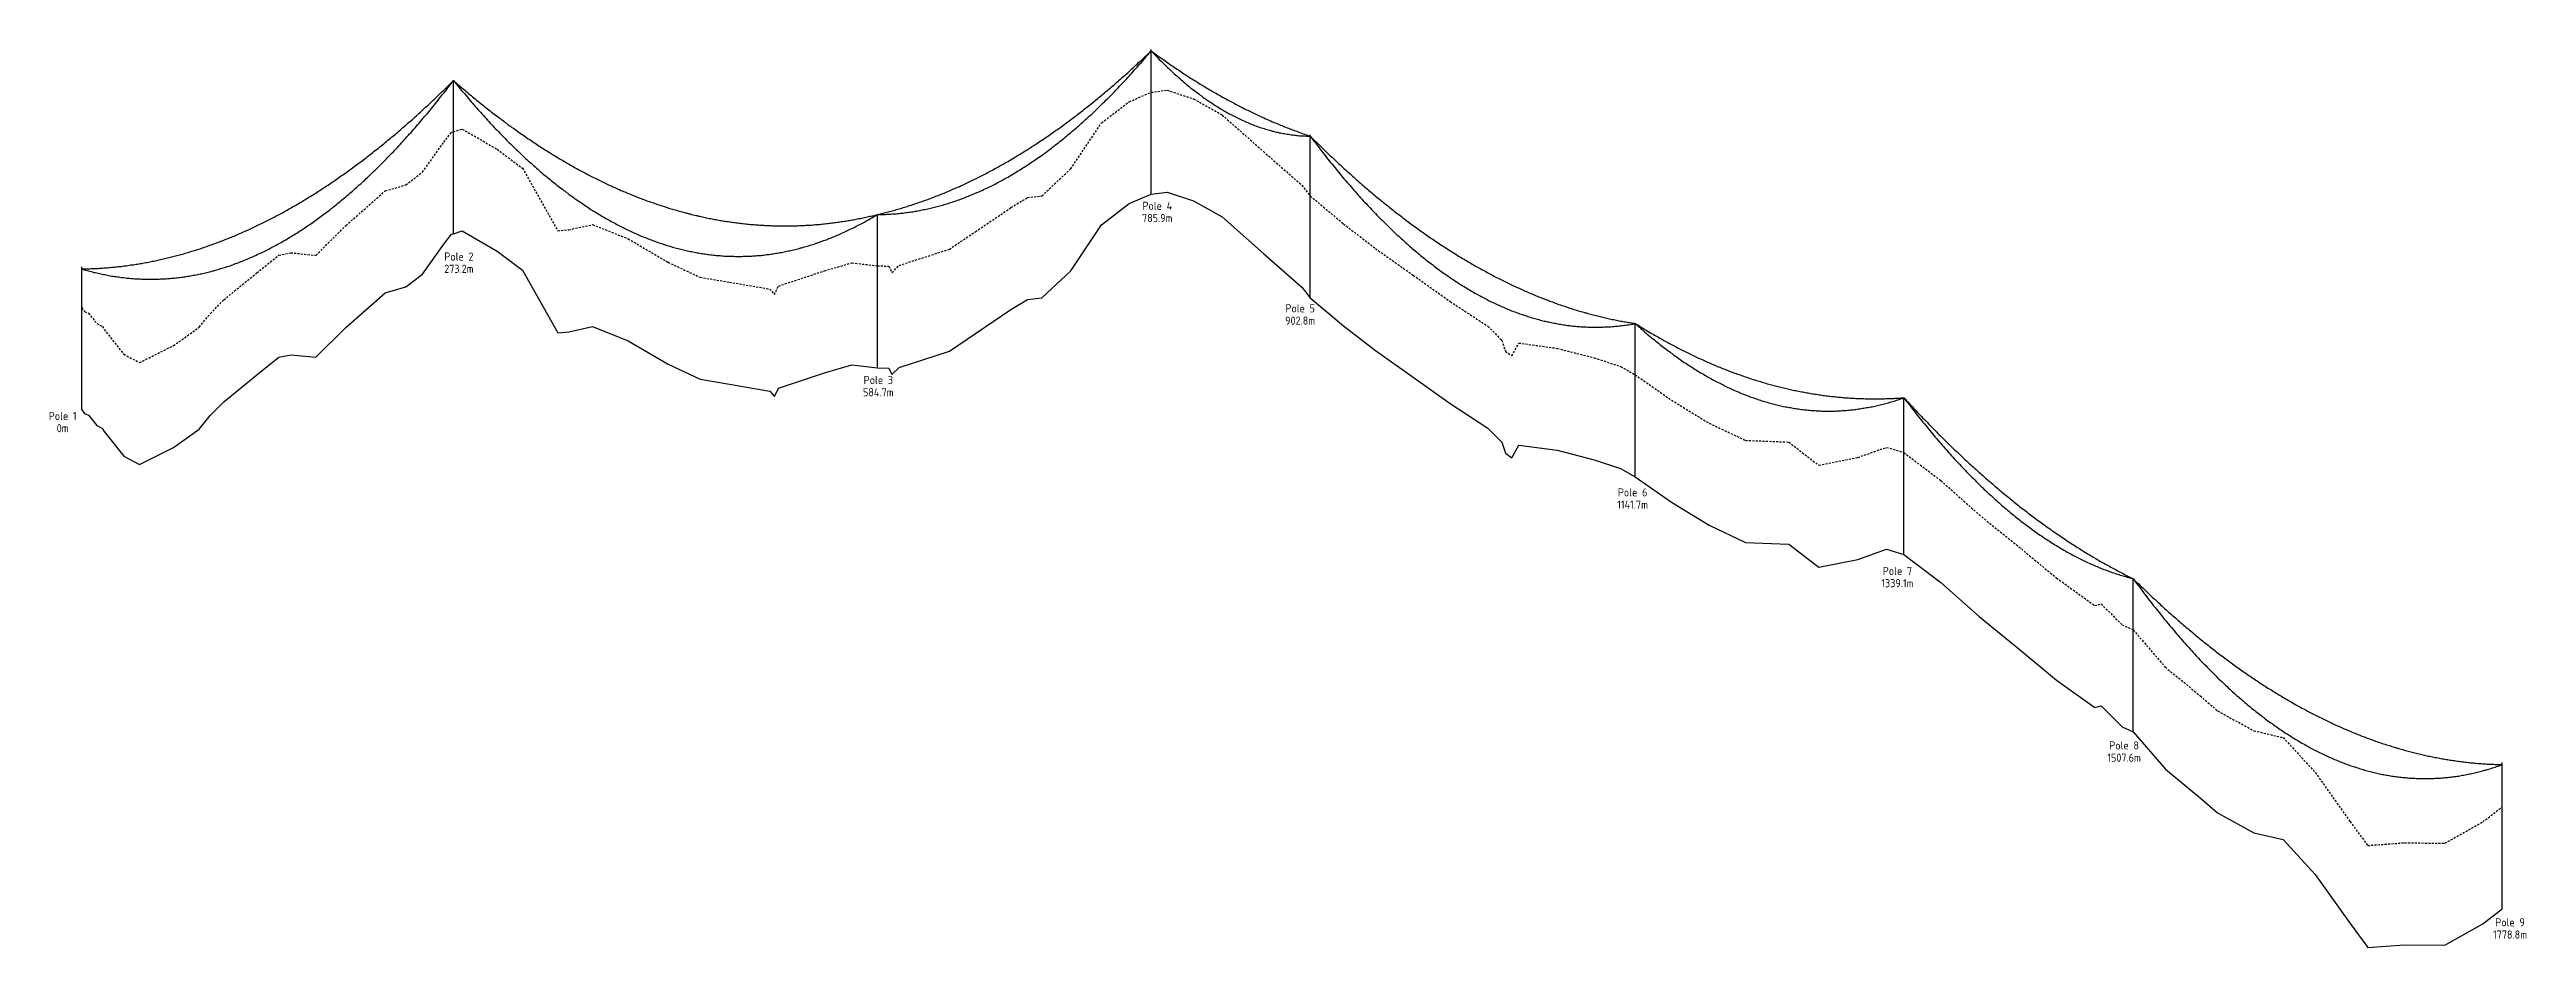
# Model space of a CAD drawing. Header units: metres. Extents: x 207830 to 216266, y 6368624 to 6378933.
# Drawn here: x 212510 to 214330, y 6378273 to 6378933 of the extents above; entities that cross this region are included whole.
import ezdxf
from ezdxf.enums import TextEntityAlignment as Align

# ---------------------------------------------------------------- set-up
doc = ezdxf.new("R2010")
doc.units = ezdxf.units.M
doc.linetypes.add('Dash', pattern=[5, 3, -2])
doc.layers.add('_User Miscellaneous1', color=7, linetype='Continuous')
doc.styles.add('ISOCP', font='isocp.shx', dxfattribs={"height": 1.75})

msp = doc.modelspace()

# ---------------------------------------------------------------- texts
at = {"layer": '_User Miscellaneous1', "style": 'ISOCP'}
for s, p in [('785.9m', (213324.1, 6378812.5)), ('Pole 4', (213324.1, 6378821.5)), ('273.2m', (212810.9, 6378775.2)), ('Pole 2', (212810.9, 6378784.2)), ('902.8m', (213429.1, 6378737.1)), ('Pole 5', (213429.1, 6378746.1)), ('584.7m', (213119.1, 6378684.4)), ('Pole 3', (213119.1, 6378693.4)), ('Pole 1', (212519.7, 6378667)), ('0m', (212519.7, 6378658)), ('Pole 6', (213673.4, 6378610.8)), ('1141.7m', (213673.4, 6378601.8)), ('Pole 7', (213868, 6378553)), ('1339.1m', (213868, 6378544)), ('Pole 8', (214034.6, 6378424.7)), ('1507.6m', (214034.6, 6378415.7)), ('1778.8m', (214318.2, 6378285.6)), ('Pole 9', (214318.2, 6378294.6))]:
    msp.add_text(s, height=6, dxfattribs=at).set_placement(p, align=Align.TOP_CENTER)

# ---------------------------------------------------------------- linework, layer by layer
at = {"layer": '_User Miscellaneous1'}
for p, q in [((213319.6, 6378827), (213319.6, 6378933.5)), ((212806.9, 6378904.5), (212806.9, 6378910.7)), ((212806.9, 6378904.5), (212806.9, 6378910.7)), ((212806.9, 6378904.5), (212806.9, 6378910.7)), ((212806.9, 6378904.5), (212806.9, 6378910.7)), ((212806.9, 6378798), (212806.9, 6378904.5)), ((213436.5, 6378750.8), (213436.5, 6378870.8)), ((213303.5, 6378820.1), (213319.6, 6378827)), ((213319.6, 6378827), (213331.3, 6378828.6)), ((213331.3, 6378828.6), (213350.8, 6378822.1)), ((213118.4, 6378805.9), (213118.4, 6378812.1)), ((213118.4, 6378805.9), (213118.4, 6378812.1)), ((213118.4, 6378805.9), (213118.4, 6378812.1)), ((213118.4, 6378805.9), (213118.4, 6378812.1)), ((213283.2, 6378804.6), (213303.5, 6378820.1)), ((213350.8, 6378822.1), (213371.8, 6378810.3)), ((213371.8, 6378810.3), (213402.1, 6378783.5)), ((212784.1, 6378768.3), (212799.8, 6378790.3)), ((212799.8, 6378790.3), (212805.5, 6378797.7)), ((212805.5, 6378797.7), (212806.8, 6378798)), ((212806.8, 6378798), (212813.4, 6378800)), ((212813.4, 6378800), (212839, 6378785.1)), ((213118.4, 6378699.4), (213118.4, 6378805.9)), ((213260.5, 6378770.7), (213283.2, 6378804.6)), ((212533.7, 6378668.6), (212533.7, 6378773.6)), ((212839, 6378785.1), (212857.5, 6378771.2)), ((212857.5, 6378771.2), (212883.5, 6378725.1)), ((213239.3, 6378750.8), (213260.5, 6378770.7)), ((213402.1, 6378783.5), (213430.3, 6378758.7)), ((212727.9, 6378729.1), (212756.8, 6378754.5)), ((212756.8, 6378754.5), (212771.9, 6378758.9)), ((212771.9, 6378758.9), (212784.1, 6378768.3)), ((213430.3, 6378758.7), (213436.5, 6378750.8)), ((213190.5, 6378724.5), (213216.6, 6378742.2)), ((213216.6, 6378742.2), (213228.7, 6378749.6)), ((213228.7, 6378749.6), (213239.3, 6378750.8)), ((213436.5, 6378750.8), (213461, 6378730.2)), ((212705.8, 6378707.1), (212727.9, 6378729.1)), ((212883.5, 6378725.1), (212891.6, 6378725.9)), ((212891.6, 6378725.9), (212909.1, 6378729.7)), ((212909.1, 6378729.7), (212935.2, 6378719.3)), ((212935.2, 6378719.3), (212964.6, 6378702)), ((213171.3, 6378711.6), (213190.5, 6378724.5)), ((213461, 6378730.2), (213484.5, 6378712.1)), ((213675.4, 6378725.7), (213675.4, 6378731.9)), ((213675.4, 6378725.7), (213675.4, 6378731.9)), ((213675.4, 6378725.7), (213675.4, 6378731.9)), ((213675.4, 6378725.7), (213675.4, 6378731.9)), ((213675.4, 6378619.2), (213675.4, 6378725.7)), ((212662.5, 6378694.3), (212678.6, 6378707.2)), ((212678.6, 6378707.2), (212687.3, 6378709)), ((212687.3, 6378709), (212705.8, 6378707.1)), ((212964.6, 6378702), (212988.1, 6378691)), ((213079.5, 6378695.7), (213099.7, 6378701.6)), ((213099.7, 6378701.6), (213118.4, 6378699.4)), ((213118.4, 6378699.4), (213126.9, 6378699.1)), ((213126.9, 6378699.1), (213129.1, 6378694.5)), ((213129.1, 6378694.5), (213134.4, 6378699.7)), ((213134.4, 6378699.7), (213171.3, 6378711.6)), ((213484.5, 6378712.1), (213512.2, 6378692.5)), ((212638.1, 6378674.4), (212662.5, 6378694.3)), ((212988.1, 6378691), (213009.7, 6378687.4)), ((213009.7, 6378687.4), (213039.3, 6378682.3)), ((213039.3, 6378682.3), (213042.7, 6378678.3)), ((213042.7, 6378678.3), (213045.7, 6378684.5)), ((213045.7, 6378684.5), (213079.5, 6378695.7)), ((213512.2, 6378692.5), (213539.4, 6378673.1)), ((212533.7, 6378668.6), (212535.8, 6378665.7)), ((212535.8, 6378665.7), (212538.6, 6378664.5)), ((212538.6, 6378664.5), (212544.9, 6378657)), ((212620.1, 6378654.3), (212628.2, 6378664.2)), ((212628.2, 6378664.2), (212638.1, 6378674.4)), ((213539.4, 6378673.1), (213567.1, 6378654.9)), ((213872.8, 6378671.2), (213872.8, 6378677.4)), ((213872.8, 6378671.2), (213872.8, 6378677.4)), ((213872.8, 6378671.2), (213872.8, 6378677.4)), ((213872.8, 6378671.2), (213872.8, 6378677.4)), ((213872.8, 6378562.1), (213872.8, 6378671.2)), ((212544.9, 6378657), (212549, 6378654.8)), ((212549, 6378654.8), (212550.2, 6378652.5)), ((212550.2, 6378652.5), (212564.6, 6378634.4)), ((212601.1, 6378640.7), (212620.1, 6378654.3)), ((213567.1, 6378654.9), (213577.3, 6378644.6)), ((213577.3, 6378644.6), (213580, 6378636.5)), ((213584.6, 6378633.2), (213589.8, 6378642.6)), ((213589.8, 6378642.6), (213618, 6378638.7)), ((212564.6, 6378634.4), (212576.2, 6378628.2)), ((212576.2, 6378628.2), (212601.1, 6378640.7)), ((213580, 6378636.5), (213584.6, 6378633.2)), ((213618, 6378638.7), (213645.1, 6378631.8)), ((213645.1, 6378631.8), (213664.6, 6378625.3)), ((213664.6, 6378625.3), (213675.3, 6378619.3)), ((213675.3, 6378619.3), (213702, 6378600.6)), ((213702, 6378600.6), (213729.7, 6378583.6)), ((213729.7, 6378583.6), (213756.4, 6378571)), ((213756.4, 6378571), (213788.2, 6378569.8)), ((213788.2, 6378569.8), (213810.2, 6378552.7)), ((213810.2, 6378552.7), (213838.9, 6378558.5)), ((213838.9, 6378558.5), (213860, 6378565.9)), ((213860, 6378565.9), (213872.7, 6378562.1)), ((213872.7, 6378562.1), (213899.9, 6378541.5)), ((213899.9, 6378541.5), (213928, 6378516.4)), ((214041.3, 6378538.1), (214041.3, 6378544.3)), ((214041.3, 6378538.1), (214041.3, 6378544.3)), ((214041.3, 6378538.1), (214041.3, 6378544.3)), ((214041.3, 6378538.1), (214041.3, 6378544.3)), ((214041.3, 6378431.6), (214041.3, 6378538.1)), ((213928, 6378516.4), (213957.2, 6378492.8)), ((213957.2, 6378492.8), (213984.9, 6378469.8)), ((213984.9, 6378469.8), (214013, 6378449.6)), ((214013, 6378449.6), (214017.7, 6378450.7)), ((214017.7, 6378450.7), (214033.1, 6378435.4)), ((214033.1, 6378435.4), (214041.3, 6378431.6)), ((214041.3, 6378431.6), (214064.9, 6378404.2)), ((214312.5, 6378301.4), (214312.5, 6378409.1)), ((214064.9, 6378404.2), (214090.5, 6378383.2)), ((214090.5, 6378383.2), (214103.3, 6378372.1)), ((214103.3, 6378372.1), (214129.9, 6378357.5)), ((214129.9, 6378357.5), (214151.5, 6378352.4)), ((214151.5, 6378352.4), (214175.1, 6378326.8)), ((214175.1, 6378326.8), (214200.6, 6378290.7)), ((214298.1, 6378290.5), (214312.4, 6378301.4)), ((214200.6, 6378290.7), (214213.6, 6378273.1)), ((214270.4, 6378274.7), (214298.1, 6378290.5)), ((214213.6, 6378273.1), (214240.7, 6378275.1)), ((214240.7, 6378275.1), (214270.4, 6378274.7))]:
    msp.add_line(p, q, dxfattribs=at)
at = {"layer": '_User Miscellaneous1', "linetype": 'Dash', "ltscale": 0.5}
for p, q in [((213303.5, 6378895.1), (213319.6, 6378902)), ((213319.6, 6378902), (213331.3, 6378903.6)), ((213331.3, 6378903.6), (213350.8, 6378897.1)), ((213260.5, 6378845.7), (213283.2, 6378879.6)), ((213283.2, 6378879.6), (213303.5, 6378895.1)), ((213350.8, 6378897.1), (213371.8, 6378885.3)), ((213371.8, 6378885.3), (213402.1, 6378858.5)), ((212784.1, 6378843.3), (212799.8, 6378865.3)), ((212799.8, 6378865.3), (212805.5, 6378872.7)), ((212805.5, 6378872.7), (212806.8, 6378873)), ((212806.8, 6378873), (212813.4, 6378875)), ((212813.4, 6378875), (212839, 6378860.1)), ((212771.9, 6378833.9), (212784.1, 6378843.3)), ((212839, 6378860.1), (212857.5, 6378846.2)), ((212857.5, 6378846.2), (212883.5, 6378800.1)), ((213239.3, 6378825.8), (213260.5, 6378845.7)), ((213402.1, 6378858.5), (213430.3, 6378833.7)), ((212727.9, 6378804.1), (212756.8, 6378829.5)), ((212756.8, 6378829.5), (212771.9, 6378833.9)), ((213228.7, 6378824.6), (213239.3, 6378825.8)), ((213430.3, 6378833.7), (213436.5, 6378825.8)), ((213436.5, 6378825.8), (213461, 6378805.2)), ((213190.5, 6378799.5), (213216.6, 6378817.2)), ((213216.6, 6378817.2), (213228.7, 6378824.6)), ((212705.8, 6378782.1), (212727.9, 6378804.1)), ((212883.5, 6378800.1), (212891.6, 6378800.9)), ((212891.6, 6378800.9), (212909.1, 6378804.7)), ((212909.1, 6378804.7), (212935.2, 6378794.3)), ((212935.2, 6378794.3), (212964.6, 6378777)), ((213171.3, 6378786.6), (213190.5, 6378799.5)), ((213461, 6378805.2), (213484.5, 6378787.1)), ((212662.5, 6378769.3), (212678.6, 6378782.2)), ((212678.6, 6378782.2), (212687.3, 6378784)), ((212687.3, 6378784), (212705.8, 6378782.1)), ((212964.6, 6378777), (212988.1, 6378766)), ((213045.7, 6378759.5), (213079.5, 6378770.7)), ((213079.5, 6378770.7), (213099.7, 6378776.6)), ((213099.7, 6378776.6), (213118.4, 6378774.4)), ((213118.4, 6378774.4), (213126.9, 6378774.1)), ((213126.9, 6378774.1), (213129.1, 6378769.5)), ((213129.1, 6378769.5), (213134.4, 6378774.7)), ((213134.4, 6378774.7), (213171.3, 6378786.6)), ((213484.5, 6378787.1), (213512.2, 6378767.5)), ((212638.1, 6378749.4), (212662.5, 6378769.3)), ((212988.1, 6378766), (213009.7, 6378762.4)), ((213009.7, 6378762.4), (213039.3, 6378757.3)), ((213039.3, 6378757.3), (213042.7, 6378753.3)), ((213042.7, 6378753.3), (213045.7, 6378759.5)), ((213512.2, 6378767.5), (213539.4, 6378748.1)), ((212533.7, 6378743.6), (212535.8, 6378740.7)), ((212535.8, 6378740.7), (212538.6, 6378739.5)), ((212538.6, 6378739.5), (212544.9, 6378732)), ((212620.1, 6378729.3), (212628.2, 6378739.2)), ((212628.2, 6378739.2), (212638.1, 6378749.4)), ((213539.4, 6378748.1), (213567.1, 6378729.9)), ((212544.9, 6378732), (212549, 6378729.8)), ((212549, 6378729.8), (212550.2, 6378727.5)), ((212550.2, 6378727.5), (212564.6, 6378709.4)), ((212576.2, 6378703.2), (212601.1, 6378715.7)), ((212601.1, 6378715.7), (212620.1, 6378729.3)), ((213567.1, 6378729.9), (213577.3, 6378719.6)), ((213577.3, 6378719.6), (213580, 6378711.5)), ((213584.6, 6378708.2), (213589.8, 6378717.6)), ((213589.8, 6378717.6), (213618, 6378713.7)), ((212564.6, 6378709.4), (212576.2, 6378703.2)), ((213580, 6378711.5), (213584.6, 6378708.2)), ((213618, 6378713.7), (213645.1, 6378706.8)), ((213645.1, 6378706.8), (213664.6, 6378700.3)), ((213664.6, 6378700.3), (213675.3, 6378694.3)), ((213675.3, 6378694.3), (213702, 6378675.6)), ((213702, 6378675.6), (213729.7, 6378658.6)), ((213729.7, 6378658.6), (213756.4, 6378646)), ((213756.4, 6378646), (213788.2, 6378644.8)), ((213788.2, 6378644.8), (213810.2, 6378627.7)), ((213810.2, 6378627.7), (213838.9, 6378633.5)), ((213838.9, 6378633.5), (213860, 6378640.9)), ((213860, 6378640.9), (213872.7, 6378637.1)), ((213872.7, 6378637.1), (213899.9, 6378616.5)), ((213899.9, 6378616.5), (213928, 6378591.4)), ((213928, 6378591.4), (213957.2, 6378567.8)), ((213957.2, 6378567.8), (213984.9, 6378544.8)), ((213984.9, 6378544.8), (214013, 6378524.6)), ((214013, 6378524.6), (214017.7, 6378525.7)), ((214017.7, 6378525.7), (214033.1, 6378510.4)), ((214033.1, 6378510.4), (214041.3, 6378506.6)), ((214041.3, 6378506.6), (214064.9, 6378479.2)), ((214064.9, 6378479.2), (214090.5, 6378458.2)), ((214090.5, 6378458.2), (214103.3, 6378447.1)), ((214103.3, 6378447.1), (214129.9, 6378432.5)), ((214129.9, 6378432.5), (214151.5, 6378427.4)), ((214151.5, 6378427.4), (214175.1, 6378401.8)), ((214175.1, 6378401.8), (214200.6, 6378365.7)), ((214298.1, 6378365.5), (214312.4, 6378376.4)), ((214200.6, 6378365.7), (214213.6, 6378348.1)), ((214270.4, 6378349.7), (214298.1, 6378365.5)), ((214213.6, 6378348.1), (214240.7, 6378350.1)), ((214240.7, 6378350.1), (214270.4, 6378349.7))]:
    msp.add_line(p, q, dxfattribs=at)
at = {"layer": '_User Miscellaneous1'}
for points in [[(213118.4, 6378812.1), (213119.4, 6378812.3), (213120.4, 6378812.6), (213121.4, 6378812.8), (213122.4, 6378813), (213123.4, 6378813.3), (213124.4, 6378813.5), (213125.4, 6378813.8), (213126.4, 6378814.1), (213127.4, 6378814.3), (213128.4, 6378814.6), (213129.4, 6378814.9), (213130.4, 6378815.1), (213131.4, 6378815.4), (213132.4, 6378815.7), (213133.4, 6378816), (213134.4, 6378816.3), (213135.4, 6378816.6), (213136.4, 6378816.9), (213137.4, 6378817.2), (213138.4, 6378817.5), (213139.4, 6378817.8), (213140.4, 6378818.1), (213141.4, 6378818.4), (213142.4, 6378818.7), (213143.4, 6378819.1), (213144.4, 6378819.4), (213145.4, 6378819.7), (213146.4, 6378820.1), (213147.4, 6378820.4), (213148.4, 6378820.7), (213149.4, 6378821.1), (213150.4, 6378821.4), (213151.4, 6378821.8), (213152.4, 6378822.1), (213153.4, 6378822.5), (213154.4, 6378822.9), (213155.4, 6378823.2), (213156.4, 6378823.6), (213157.4, 6378824), (213158.4, 6378824.3), (213159.4, 6378824.7), (213160.4, 6378825.1), (213161.4, 6378825.5), (213162.4, 6378825.9), (213163.4, 6378826.3), (213164.4, 6378826.7), (213165.4, 6378827.1), (213166.4, 6378827.5), (213167.4, 6378827.9), (213168.4, 6378828.3), (213169.4, 6378828.7), (213170.4, 6378829.1), (213171.4, 6378829.6), (213172.4, 6378830), (213173.4, 6378830.4), (213174.4, 6378830.9), (213175.4, 6378831.3), (213176.4, 6378831.7), (213177.4, 6378832.2), (213178.4, 6378832.6), (213179.4, 6378833.1), (213180.4, 6378833.5), (213181.4, 6378834), (213182.4, 6378834.5), (213183.4, 6378834.9), (213184.4, 6378835.4), (213185.4, 6378835.9), (213186.4, 6378836.4), (213187.4, 6378836.8), (213188.4, 6378837.3), (213189.4, 6378837.8), (213190.4, 6378838.3), (213191.4, 6378838.8), (213192.4, 6378839.3), (213193.4, 6378839.8), (213194.4, 6378840.3), (213195.4, 6378840.8), (213196.4, 6378841.3), (213197.4, 6378841.9), (213198.4, 6378842.4), (213199.4, 6378842.9), (213200.4, 6378843.4), (213201.4, 6378844), (213202.4, 6378844.5), (213203.4, 6378845), (213204.4, 6378845.6), (213205.4, 6378846.1), (213206.4, 6378846.7), (213207.4, 6378847.2), (213208.4, 6378847.8), (213209.4, 6378848.4), (213210.4, 6378848.9), (213211.4, 6378849.5), (213212.4, 6378850.1), (213213.4, 6378850.6), (213214.4, 6378851.2), (213215.4, 6378851.8), (213216.4, 6378852.4), (213217.4, 6378853), (213218.4, 6378853.6), (213219.4, 6378854.2), (213220.4, 6378854.8), (213221.4, 6378855.4), (213222.4, 6378856), (213223.4, 6378856.6), (213224.4, 6378857.2), (213225.4, 6378857.8), (213226.4, 6378858.5), (213227.4, 6378859.1), (213228.4, 6378859.7), (213229.4, 6378860.4), (213230.4, 6378861), (213231.4, 6378861.6), (213232.4, 6378862.3), (213233.4, 6378862.9), (213234.4, 6378863.6), (213235.4, 6378864.2), (213236.4, 6378864.9), (213237.4, 6378865.6), (213238.4, 6378866.2), (213239.4, 6378866.9), (213240.4, 6378867.6), (213241.4, 6378868.3), (213242.4, 6378868.9), (213243.4, 6378869.6), (213244.4, 6378870.3), (213245.4, 6378871), (213246.4, 6378871.7), (213247.4, 6378872.4), (213248.4, 6378873.1), (213249.4, 6378873.8), (213250.4, 6378874.5), (213251.4, 6378875.2), (213252.4, 6378875.9), (213253.4, 6378876.7), (213254.4, 6378877.4), (213255.4, 6378878.1), (213256.4, 6378878.8), (213257.4, 6378879.6), (213258.4, 6378880.3), (213259.4, 6378881.1), (213260.4, 6378881.8), (213261.4, 6378882.6), (213262.4, 6378883.3), (213263.4, 6378884.1), (213264.4, 6378884.8), (213265.4, 6378885.6), (213266.4, 6378886.4), (213267.4, 6378887.1), (213268.4, 6378887.9), (213269.4, 6378888.7), (213270.4, 6378889.5), (213271.4, 6378890.3), (213272.4, 6378891.1), (213273.4, 6378891.8), (213274.4, 6378892.6), (213275.4, 6378893.4), (213276.4, 6378894.3), (213277.4, 6378895.1), (213278.4, 6378895.9), (213279.4, 6378896.7), (213280.4, 6378897.5), (213281.4, 6378898.3), (213282.4, 6378899.2), (213283.4, 6378900), (213284.4, 6378900.8), (213285.4, 6378901.7), (213286.4, 6378902.5), (213287.4, 6378903.3), (213288.4, 6378904.2), (213289.4, 6378905), (213290.4, 6378905.9), (213291.4, 6378906.8), (213292.4, 6378907.6), (213293.4, 6378908.5), (213294.4, 6378909.4), (213295.4, 6378910.2), (213296.4, 6378911.1), (213297.4, 6378912), (213298.4, 6378912.9), (213299.4, 6378913.8), (213300.4, 6378914.6), (213301.4, 6378915.5), (213302.4, 6378916.4), (213303.4, 6378917.3), (213304.4, 6378918.3), (213305.4, 6378919.2), (213306.4, 6378920.1), (213307.4, 6378921), (213308.4, 6378921.9), (213309.4, 6378922.8), (213310.4, 6378923.8), (213311.4, 6378924.7), (213312.4, 6378925.6), (213313.4, 6378926.6), (213314.4, 6378927.5), (213315.4, 6378928.5), (213316.4, 6378929.4), (213317.4, 6378930.4), (213318.4, 6378931.3), (213319.4, 6378932.3), (213319.6, 6378932.5)], [(213118.4, 6378812.1), (213119.4, 6378812.1), (213120.4, 6378812.1), (213121.4, 6378812.1), (213122.4, 6378812.1), (213123.4, 6378812.2), (213124.4, 6378812.2), (213125.4, 6378812.3), (213126.4, 6378812.3), (213127.4, 6378812.4), (213128.4, 6378812.4), (213129.4, 6378812.5), (213130.4, 6378812.6), (213131.4, 6378812.6), (213132.4, 6378812.7), (213133.4, 6378812.8), (213134.4, 6378812.9), (213135.4, 6378813), (213136.4, 6378813.1), (213137.4, 6378813.2), (213138.4, 6378813.4), (213139.4, 6378813.5), (213140.4, 6378813.6), (213141.4, 6378813.8), (213142.4, 6378813.9), (213143.4, 6378814.1), (213144.4, 6378814.2), (213145.4, 6378814.4), (213146.4, 6378814.5), (213147.4, 6378814.7), (213148.4, 6378814.9), (213149.4, 6378815.1), (213150.4, 6378815.3), (213151.4, 6378815.5), (213152.4, 6378815.7), (213153.4, 6378815.9), (213154.4, 6378816.1), (213155.4, 6378816.3), (213156.4, 6378816.5), (213157.4, 6378816.8), (213158.4, 6378817), (213159.4, 6378817.2), (213160.4, 6378817.5), (213161.4, 6378817.7), (213162.4, 6378818), (213163.4, 6378818.3), (213164.4, 6378818.6), (213165.4, 6378818.8), (213166.4, 6378819.1), (213167.4, 6378819.4), (213168.4, 6378819.7), (213169.4, 6378820), (213170.4, 6378820.3), (213171.4, 6378820.6), (213172.4, 6378820.9), (213173.4, 6378821.3), (213174.4, 6378821.6), (213175.4, 6378821.9), (213176.4, 6378822.3), (213177.4, 6378822.6), (213178.4, 6378823), (213179.4, 6378823.4), (213180.4, 6378823.7), (213181.4, 6378824.1), (213182.4, 6378824.5), (213183.4, 6378824.9), (213184.4, 6378825.3), (213185.4, 6378825.6), (213186.4, 6378826.1), (213187.4, 6378826.5), (213188.4, 6378826.9), (213189.4, 6378827.3), (213190.4, 6378827.7), (213191.4, 6378828.2), (213192.4, 6378828.6), (213193.4, 6378829), (213194.4, 6378829.5), (213195.4, 6378829.9), (213196.4, 6378830.4), (213197.4, 6378830.9), (213198.4, 6378831.3), (213199.4, 6378831.8), (213200.4, 6378832.3), (213201.4, 6378832.8), (213202.4, 6378833.3), (213203.4, 6378833.8), (213204.4, 6378834.3), (213205.4, 6378834.8), (213206.4, 6378835.3), (213207.4, 6378835.9), (213208.4, 6378836.4), (213209.4, 6378836.9), (213210.4, 6378837.5), (213211.4, 6378838), (213212.4, 6378838.6), (213213.4, 6378839.2), (213214.4, 6378839.7), (213215.4, 6378840.3), (213216.4, 6378840.9), (213217.4, 6378841.5), (213218.4, 6378842.1), (213219.4, 6378842.7), (213220.4, 6378843.3), (213221.4, 6378843.9), (213222.4, 6378844.5), (213223.4, 6378845.1), (213224.4, 6378845.7), (213225.4, 6378846.4), (213226.4, 6378847), (213227.4, 6378847.6), (213228.4, 6378848.3), (213229.4, 6378849), (213230.4, 6378849.6), (213231.4, 6378850.3), (213232.4, 6378851), (213233.4, 6378851.6), (213234.4, 6378852.3), (213235.4, 6378853), (213236.4, 6378853.7), (213237.4, 6378854.4), (213238.4, 6378855.1), (213239.4, 6378855.8), (213240.4, 6378856.6), (213241.4, 6378857.3), (213242.4, 6378858), (213243.4, 6378858.8), (213244.4, 6378859.5), (213245.4, 6378860.3), (213246.4, 6378861), (213247.4, 6378861.8), (213248.4, 6378862.5), (213249.4, 6378863.3), (213250.4, 6378864.1), (213251.4, 6378864.9), (213252.4, 6378865.7), (213253.4, 6378866.5), (213254.4, 6378867.3), (213255.4, 6378868.1), (213256.4, 6378868.9), (213257.4, 6378869.7), (213258.4, 6378870.6), (213259.4, 6378871.4), (213260.4, 6378872.2), (213261.4, 6378873.1), (213262.4, 6378873.9), (213263.4, 6378874.8), (213264.4, 6378875.6), (213265.4, 6378876.5), (213266.4, 6378877.4), (213267.4, 6378878.3), (213268.4, 6378879.2), (213269.4, 6378880.1), (213270.4, 6378881), (213271.4, 6378881.9), (213272.4, 6378882.8), (213273.4, 6378883.7), (213274.4, 6378884.6), (213275.4, 6378885.5), (213276.4, 6378886.5), (213277.4, 6378887.4), (213278.4, 6378888.4), (213279.4, 6378889.3), (213280.4, 6378890.3), (213281.4, 6378891.2), (213282.4, 6378892.2), (213283.4, 6378893.2), (213284.4, 6378894.2), (213285.4, 6378895.1), (213286.4, 6378896.1), (213287.4, 6378897.1), (213288.4, 6378898.1), (213289.4, 6378899.1), (213290.4, 6378900.2), (213291.4, 6378901.2), (213292.4, 6378902.2), (213293.4, 6378903.3), (213294.4, 6378904.3), (213295.4, 6378905.3), (213296.4, 6378906.4), (213297.4, 6378907.4), (213298.4, 6378908.5), (213299.4, 6378909.6), (213300.4, 6378910.7), (213301.4, 6378911.7), (213302.4, 6378912.8), (213303.4, 6378913.9), (213304.4, 6378915), (213305.4, 6378916.1), (213306.4, 6378917.2), (213307.4, 6378918.4), (213308.4, 6378919.5), (213309.4, 6378920.6), (213310.4, 6378921.7), (213311.4, 6378922.9), (213312.4, 6378924), (213313.4, 6378925.2), (213314.4, 6378926.3), (213315.4, 6378927.5), (213316.4, 6378928.7), (213317.4, 6378929.9), (213318.4, 6378931), (213319.4, 6378932.2), (213319.6, 6378932.5)], [(213319.6, 6378932.5), (213320.6, 6378931.7), (213321.6, 6378931), (213322.6, 6378930.3), (213323.6, 6378929.5), (213324.6, 6378928.8), (213325.6, 6378928.1), (213326.6, 6378927.4), (213327.6, 6378926.7), (213328.6, 6378926), (213329.6, 6378925.3), (213330.6, 6378924.6), (213331.6, 6378923.9), (213332.6, 6378923.2), (213333.6, 6378922.5), (213334.6, 6378921.8), (213335.6, 6378921.1), (213336.6, 6378920.4), (213337.6, 6378919.7), (213338.6, 6378919.1), (213339.6, 6378918.4), (213340.6, 6378917.7), (213341.6, 6378917.1), (213342.6, 6378916.4), (213343.6, 6378915.7), (213344.6, 6378915.1), (213345.6, 6378914.4), (213346.6, 6378913.8), (213347.6, 6378913.1), (213348.6, 6378912.5), (213349.6, 6378911.9), (213350.6, 6378911.2), (213351.6, 6378910.6), (213352.6, 6378910), (213353.6, 6378909.4), (213354.6, 6378908.7), (213355.6, 6378908.1), (213356.6, 6378907.5), (213357.6, 6378906.9), (213358.6, 6378906.3), (213359.6, 6378905.7), (213360.6, 6378905.1), (213361.6, 6378904.5), (213362.6, 6378903.9), (213363.6, 6378903.3), (213364.6, 6378902.7), (213365.6, 6378902.2), (213366.6, 6378901.6), (213367.6, 6378901), (213368.6, 6378900.4), (213369.6, 6378899.9), (213370.6, 6378899.3), (213371.6, 6378898.7), (213372.6, 6378898.2), (213373.6, 6378897.6), (213374.6, 6378897.1), (213375.6, 6378896.5), (213376.6, 6378896), (213377.6, 6378895.5), (213378.6, 6378894.9), (213379.6, 6378894.4), (213380.6, 6378893.9), (213381.6, 6378893.3), (213382.6, 6378892.8), (213383.6, 6378892.3), (213384.6, 6378891.8), (213385.6, 6378891.3), (213386.6, 6378890.8), (213387.6, 6378890.2), (213388.6, 6378889.7), (213389.6, 6378889.2), (213390.6, 6378888.8), (213391.6, 6378888.3), (213392.6, 6378887.8), (213393.6, 6378887.3), (213394.6, 6378886.8), (213395.6, 6378886.3), (213396.6, 6378885.9), (213397.6, 6378885.4), (213398.6, 6378884.9), (213399.6, 6378884.5), (213400.6, 6378884), (213401.6, 6378883.5), (213402.6, 6378883.1), (213403.6, 6378882.6), (213404.6, 6378882.2), (213405.6, 6378881.8), (213406.6, 6378881.3), (213407.6, 6378880.9), (213408.6, 6378880.4), (213409.6, 6378880), (213410.6, 6378879.6), (213411.6, 6378879.2), (213412.6, 6378878.7), (213413.6, 6378878.3), (213414.6, 6378877.9), (213415.6, 6378877.5), (213416.6, 6378877.1), (213417.6, 6378876.7), (213418.6, 6378876.3), (213419.6, 6378875.9), (213420.6, 6378875.5), (213421.6, 6378875.1), (213422.6, 6378874.8), (213423.6, 6378874.4), (213424.6, 6378874), (213425.6, 6378873.6), (213426.6, 6378873.3), (213427.6, 6378872.9), (213428.6, 6378872.5), (213429.6, 6378872.2), (213430.6, 6378871.8), (213431.6, 6378871.5), (213432.6, 6378871.1), (213433.6, 6378870.8), (213434.6, 6378870.4), (213435.6, 6378870.1), (213436.5, 6378869.8)], [(213319.6, 6378932.5), (213320.6, 6378931.4), (213321.6, 6378930.4), (213322.6, 6378929.3), (213323.6, 6378928.3), (213324.6, 6378927.3), (213325.6, 6378926.2), (213326.6, 6378925.2), (213327.6, 6378924.2), (213328.6, 6378923.3), (213329.6, 6378922.3), (213330.6, 6378921.3), (213331.6, 6378920.3), (213332.6, 6378919.4), (213333.6, 6378918.5), (213334.6, 6378917.5), (213335.6, 6378916.6), (213336.6, 6378915.7), (213337.6, 6378914.8), (213338.6, 6378913.9), (213339.6, 6378913), (213340.6, 6378912.1), (213341.6, 6378911.2), (213342.6, 6378910.4), (213343.6, 6378909.5), (213344.6, 6378908.7), (213345.6, 6378907.8), (213346.6, 6378907), (213347.6, 6378906.2), (213348.6, 6378905.4), (213349.6, 6378904.6), (213350.6, 6378903.8), (213351.6, 6378903), (213352.6, 6378902.3), (213353.6, 6378901.5), (213354.6, 6378900.8), (213355.6, 6378900), (213356.6, 6378899.3), (213357.6, 6378898.5), (213358.6, 6378897.8), (213359.6, 6378897.1), (213360.6, 6378896.4), (213361.6, 6378895.7), (213362.6, 6378895.1), (213363.6, 6378894.4), (213364.6, 6378893.7), (213365.6, 6378893.1), (213366.6, 6378892.4), (213367.6, 6378891.8), (213368.6, 6378891.2), (213369.6, 6378890.5), (213370.6, 6378889.9), (213371.6, 6378889.3), (213372.6, 6378888.8), (213373.6, 6378888.2), (213374.6, 6378887.6), (213375.6, 6378887), (213376.6, 6378886.5), (213377.6, 6378885.9), (213378.6, 6378885.4), (213379.6, 6378884.9), (213380.6, 6378884.4), (213381.6, 6378883.9), (213382.6, 6378883.4), (213383.6, 6378882.9), (213384.6, 6378882.4), (213385.6, 6378881.9), (213386.6, 6378881.4), (213387.6, 6378881), (213388.6, 6378880.5), (213389.6, 6378880.1), (213390.6, 6378879.7), (213391.6, 6378879.3), (213392.6, 6378878.9), (213393.6, 6378878.5), (213394.6, 6378878.1), (213395.6, 6378877.7), (213396.6, 6378877.3), (213397.6, 6378876.9), (213398.6, 6378876.6), (213399.6, 6378876.2), (213400.6, 6378875.9), (213401.6, 6378875.6), (213402.6, 6378875.3), (213403.6, 6378874.9), (213404.6, 6378874.6), (213405.6, 6378874.4), (213406.6, 6378874.1), (213407.6, 6378873.8), (213408.6, 6378873.5), (213409.6, 6378873.3), (213410.6, 6378873), (213411.6, 6378872.8), (213412.6, 6378872.6), (213413.6, 6378872.3), (213414.6, 6378872.1), (213415.6, 6378871.9), (213416.6, 6378871.7), (213417.6, 6378871.6), (213418.6, 6378871.4), (213419.6, 6378871.2), (213420.6, 6378871.1), (213421.6, 6378870.9), (213422.6, 6378870.8), (213423.6, 6378870.6), (213424.6, 6378870.5), (213425.6, 6378870.4), (213426.6, 6378870.3), (213427.6, 6378870.2), (213428.6, 6378870.1), (213429.6, 6378870), (213430.6, 6378870), (213431.6, 6378869.9), (213432.6, 6378869.9), (213433.6, 6378869.8), (213434.6, 6378869.8), (213435.6, 6378869.8), (213436.5, 6378869.8)], [(212533.7, 6378772.1), (212534.7, 6378772.1), (212535.7, 6378772.1), (212536.7, 6378772.1), (212537.7, 6378772.2), (212538.7, 6378772.2), (212539.7, 6378772.2), (212540.7, 6378772.3), (212541.7, 6378772.3), (212542.7, 6378772.4), (212543.7, 6378772.4), (212544.7, 6378772.5), (212545.7, 6378772.5), (212546.7, 6378772.6), (212547.7, 6378772.6), (212548.7, 6378772.7), (212549.7, 6378772.8), (212550.7, 6378772.9), (212551.7, 6378772.9), (212552.7, 6378773), (212553.7, 6378773.1), (212554.7, 6378773.2), (212555.7, 6378773.3), (212556.7, 6378773.4), (212557.7, 6378773.5), (212558.7, 6378773.6), (212559.7, 6378773.7), (212560.7, 6378773.8), (212561.7, 6378773.9), (212562.7, 6378774), (212563.7, 6378774.2), (212564.7, 6378774.3), (212565.7, 6378774.4), (212566.7, 6378774.5), (212567.7, 6378774.7), (212568.7, 6378774.8), (212569.7, 6378775), (212570.7, 6378775.1), (212571.7, 6378775.2), (212572.7, 6378775.4), (212573.7, 6378775.6), (212574.7, 6378775.7), (212575.7, 6378775.9), (212576.7, 6378776.1), (212577.7, 6378776.2), (212578.7, 6378776.4), (212579.7, 6378776.6), (212580.7, 6378776.8), (212581.7, 6378776.9), (212582.7, 6378777.1), (212583.7, 6378777.3), (212584.7, 6378777.5), (212585.7, 6378777.7), (212586.7, 6378777.9), (212587.7, 6378778.1), (212588.7, 6378778.4), (212589.7, 6378778.6), (212590.7, 6378778.8), (212591.7, 6378779), (212592.7, 6378779.2), (212593.7, 6378779.5), (212594.7, 6378779.7), (212595.7, 6378779.9), (212596.7, 6378780.2), (212597.7, 6378780.4), (212598.7, 6378780.7), (212599.7, 6378780.9), (212600.7, 6378781.2), (212601.7, 6378781.4), (212602.7, 6378781.7), (212603.7, 6378782), (212604.7, 6378782.2), (212605.7, 6378782.5), (212606.7, 6378782.8), (212607.7, 6378783), (212608.7, 6378783.3), (212609.7, 6378783.6), (212610.7, 6378783.9), (212611.7, 6378784.2), (212612.7, 6378784.5), (212613.7, 6378784.8), (212614.7, 6378785.1), (212615.7, 6378785.4), (212616.7, 6378785.7), (212617.7, 6378786), (212618.7, 6378786.4), (212619.7, 6378786.7), (212620.7, 6378787), (212621.7, 6378787.3), (212622.7, 6378787.7), (212623.7, 6378788), (212624.7, 6378788.4), (212625.7, 6378788.7), (212626.7, 6378789), (212627.7, 6378789.4), (212628.7, 6378789.8), (212629.7, 6378790.1), (212630.7, 6378790.5), (212631.7, 6378790.8), (212632.7, 6378791.2), (212633.7, 6378791.6), (212634.7, 6378792), (212635.7, 6378792.3), (212636.7, 6378792.7), (212637.7, 6378793.1), (212638.7, 6378793.5), (212639.7, 6378793.9), (212640.7, 6378794.3), (212641.7, 6378794.7), (212642.7, 6378795.1), (212643.7, 6378795.5), (212644.7, 6378795.9), (212645.7, 6378796.3), (212646.7, 6378796.8), (212647.7, 6378797.2), (212648.7, 6378797.6), (212649.7, 6378798.1), (212650.7, 6378798.5), (212651.7, 6378798.9), (212652.7, 6378799.4), (212653.7, 6378799.8), (212654.7, 6378800.3), (212655.7, 6378800.7), (212656.7, 6378801.2), (212657.7, 6378801.6), (212658.7, 6378802.1), (212659.7, 6378802.6), (212660.7, 6378803), (212661.7, 6378803.5), (212662.7, 6378804), (212663.7, 6378804.5), (212664.7, 6378805), (212665.7, 6378805.4), (212666.7, 6378805.9), (212667.7, 6378806.4), (212668.7, 6378806.9), (212669.7, 6378807.4), (212670.7, 6378807.9), (212671.7, 6378808.4), (212672.7, 6378809), (212673.7, 6378809.5), (212674.7, 6378810), (212675.7, 6378810.5), (212676.7, 6378811.1), (212677.7, 6378811.6), (212678.7, 6378812.1), (212679.7, 6378812.7), (212680.7, 6378813.2), (212681.7, 6378813.7), (212682.7, 6378814.3), (212683.7, 6378814.9), (212684.7, 6378815.4), (212685.7, 6378816), (212686.7, 6378816.5), (212687.7, 6378817.1), (212688.7, 6378817.7), (212689.7, 6378818.3), (212690.7, 6378818.8), (212691.7, 6378819.4), (212692.7, 6378820), (212693.7, 6378820.6), (212694.7, 6378821.2), (212695.7, 6378821.8), (212696.7, 6378822.4), (212697.7, 6378823), (212698.7, 6378823.6), (212699.7, 6378824.2), (212700.7, 6378824.8), (212701.7, 6378825.4), (212702.7, 6378826.1), (212703.7, 6378826.7), (212704.7, 6378827.3), (212705.7, 6378827.9), (212706.7, 6378828.6), (212707.7, 6378829.2), (212708.7, 6378829.9), (212709.7, 6378830.5), (212710.7, 6378831.2), (212711.7, 6378831.8), (212712.7, 6378832.5), (212713.7, 6378833.1), (212714.7, 6378833.8), (212715.7, 6378834.5), (212716.7, 6378835.1), (212717.7, 6378835.8), (212718.7, 6378836.5), (212719.7, 6378837.2), (212720.7, 6378837.9), (212721.7, 6378838.6), (212722.7, 6378839.3), (212723.7, 6378840), (212724.7, 6378840.7), (212725.7, 6378841.4), (212726.7, 6378842.1), (212727.7, 6378842.8), (212728.7, 6378843.5), (212729.7, 6378844.2), (212730.7, 6378844.9), (212731.7, 6378845.7), (212732.7, 6378846.4), (212733.7, 6378847.1), (212734.7, 6378847.9), (212735.7, 6378848.6), (212736.7, 6378849.4), (212737.7, 6378850.1), (212738.7, 6378850.9), (212739.7, 6378851.6), (212740.7, 6378852.4), (212741.7, 6378853.1), (212742.7, 6378853.9), (212743.7, 6378854.7), (212744.7, 6378855.5), (212745.7, 6378856.2), (212746.7, 6378857), (212747.7, 6378857.8), (212748.7, 6378858.6), (212749.7, 6378859.4), (212750.7, 6378860.2), (212751.7, 6378861), (212752.7, 6378861.8), (212753.7, 6378862.6), (212754.7, 6378863.4), (212755.7, 6378864.2), (212756.7, 6378865), (212757.7, 6378865.8), (212758.7, 6378866.7), (212759.7, 6378867.5), (212760.7, 6378868.3), (212761.7, 6378869.2), (212762.7, 6378870), (212763.7, 6378870.8), (212764.7, 6378871.7), (212765.7, 6378872.5), (212766.7, 6378873.4), (212767.7, 6378874.2), (212768.7, 6378875.1), (212769.7, 6378876), (212770.7, 6378876.8), (212771.7, 6378877.7), (212772.7, 6378878.6), (212773.7, 6378879.5), (212774.7, 6378880.3), (212775.7, 6378881.2), (212776.7, 6378882.1), (212777.7, 6378883), (212778.7, 6378883.9), (212779.7, 6378884.8), (212780.7, 6378885.7), (212781.7, 6378886.6), (212782.7, 6378887.5), (212783.7, 6378888.4), (212784.7, 6378889.4), (212785.7, 6378890.3), (212786.7, 6378891.2), (212787.7, 6378892.1), (212788.7, 6378893.1), (212789.7, 6378894), (212790.7, 6378895), (212791.7, 6378895.9), (212792.7, 6378896.8), (212793.7, 6378897.8), (212794.7, 6378898.7), (212795.7, 6378899.7), (212796.7, 6378900.7), (212797.7, 6378901.6), (212798.7, 6378902.6), (212799.7, 6378903.6), (212800.7, 6378904.6), (212801.7, 6378905.5), (212802.7, 6378906.5), (212803.7, 6378907.5), (212804.7, 6378908.5), (212805.7, 6378909.5), (212806.7, 6378910.5), (212806.9, 6378910.7)], [(212533.7, 6378772.1), (212534.7, 6378771.8), (212535.7, 6378771.5), (212536.7, 6378771.2), (212537.7, 6378770.9), (212538.7, 6378770.7), (212539.7, 6378770.4), (212540.7, 6378770.1), (212541.7, 6378769.9), (212542.7, 6378769.6), (212543.7, 6378769.4), (212544.7, 6378769.2), (212545.7, 6378768.9), (212546.7, 6378768.7), (212547.7, 6378768.5), (212548.7, 6378768.3), (212549.7, 6378768.1), (212550.7, 6378767.9), (212551.7, 6378767.7), (212552.7, 6378767.5), (212553.7, 6378767.3), (212554.7, 6378767.1), (212555.7, 6378766.9), (212556.7, 6378766.8), (212557.7, 6378766.6), (212558.7, 6378766.5), (212559.7, 6378766.3), (212560.7, 6378766.2), (212561.7, 6378766), (212562.7, 6378765.9), (212563.7, 6378765.8), (212564.7, 6378765.7), (212565.7, 6378765.5), (212566.7, 6378765.4), (212567.7, 6378765.3), (212568.7, 6378765.2), (212569.7, 6378765.1), (212570.7, 6378765.1), (212571.7, 6378765), (212572.7, 6378764.9), (212573.7, 6378764.8), (212574.7, 6378764.8), (212575.7, 6378764.7), (212576.7, 6378764.7), (212577.7, 6378764.6), (212578.7, 6378764.6), (212579.7, 6378764.6), (212580.7, 6378764.6), (212581.7, 6378764.5), (212582.7, 6378764.5), (212583.7, 6378764.5), (212584.7, 6378764.5), (212585.7, 6378764.5), (212586.7, 6378764.5), (212587.7, 6378764.5), (212588.7, 6378764.6), (212589.7, 6378764.6), (212590.7, 6378764.6), (212591.7, 6378764.7), (212592.7, 6378764.7), (212593.7, 6378764.8), (212594.7, 6378764.8), (212595.7, 6378764.9), (212596.7, 6378765), (212597.7, 6378765), (212598.7, 6378765.1), (212599.7, 6378765.2), (212600.7, 6378765.3), (212601.7, 6378765.4), (212602.7, 6378765.5), (212603.7, 6378765.6), (212604.7, 6378765.7), (212605.7, 6378765.9), (212606.7, 6378766), (212607.7, 6378766.1), (212608.7, 6378766.3), (212609.7, 6378766.4), (212610.7, 6378766.6), (212611.7, 6378766.7), (212612.7, 6378766.9), (212613.7, 6378767), (212614.7, 6378767.2), (212615.7, 6378767.4), (212616.7, 6378767.6), (212617.7, 6378767.8), (212618.7, 6378768), (212619.7, 6378768.2), (212620.7, 6378768.4), (212621.7, 6378768.6), (212622.7, 6378768.8), (212623.7, 6378769.1), (212624.7, 6378769.3), (212625.7, 6378769.5), (212626.7, 6378769.8), (212627.7, 6378770), (212628.7, 6378770.3), (212629.7, 6378770.6), (212630.7, 6378770.8), (212631.7, 6378771.1), (212632.7, 6378771.4), (212633.7, 6378771.7), (212634.7, 6378772), (212635.7, 6378772.3), (212636.7, 6378772.6), (212637.7, 6378772.9), (212638.7, 6378773.2), (212639.7, 6378773.5), (212640.7, 6378773.9), (212641.7, 6378774.2), (212642.7, 6378774.5), (212643.7, 6378774.9), (212644.7, 6378775.2), (212645.7, 6378775.6), (212646.7, 6378776), (212647.7, 6378776.3), (212648.7, 6378776.7), (212649.7, 6378777.1), (212650.7, 6378777.5), (212651.7, 6378777.9), (212652.7, 6378778.3), (212653.7, 6378778.7), (212654.7, 6378779.1), (212655.7, 6378779.5), (212656.7, 6378779.9), (212657.7, 6378780.4), (212658.7, 6378780.8), (212659.7, 6378781.2), (212660.7, 6378781.7), (212661.7, 6378782.1), (212662.7, 6378782.6), (212663.7, 6378783.1), (212664.7, 6378783.5), (212665.7, 6378784), (212666.7, 6378784.5), (212667.7, 6378785), (212668.7, 6378785.5), (212669.7, 6378786), (212670.7, 6378786.5), (212671.7, 6378787), (212672.7, 6378787.5), (212673.7, 6378788), (212674.7, 6378788.6), (212675.7, 6378789.1), (212676.7, 6378789.6), (212677.7, 6378790.2), (212678.7, 6378790.7), (212679.7, 6378791.3), (212680.7, 6378791.9), (212681.7, 6378792.4), (212682.7, 6378793), (212683.7, 6378793.6), (212684.7, 6378794.2), (212685.7, 6378794.8), (212686.7, 6378795.4), (212687.7, 6378796), (212688.7, 6378796.6), (212689.7, 6378797.2), (212690.7, 6378797.9), (212691.7, 6378798.5), (212692.7, 6378799.1), (212693.7, 6378799.8), (212694.7, 6378800.4), (212695.7, 6378801.1), (212696.7, 6378801.7), (212697.7, 6378802.4), (212698.7, 6378803.1), (212699.7, 6378803.7), (212700.7, 6378804.4), (212701.7, 6378805.1), (212702.7, 6378805.8), (212703.7, 6378806.5), (212704.7, 6378807.2), (212705.7, 6378807.9), (212706.7, 6378808.6), (212707.7, 6378809.4), (212708.7, 6378810.1), (212709.7, 6378810.8), (212710.7, 6378811.6), (212711.7, 6378812.3), (212712.7, 6378813.1), (212713.7, 6378813.8), (212714.7, 6378814.6), (212715.7, 6378815.4), (212716.7, 6378816.2), (212717.7, 6378816.9), (212718.7, 6378817.7), (212719.7, 6378818.5), (212720.7, 6378819.3), (212721.7, 6378820.1), (212722.7, 6378820.9), (212723.7, 6378821.8), (212724.7, 6378822.6), (212725.7, 6378823.4), (212726.7, 6378824.3), (212727.7, 6378825.1), (212728.7, 6378826), (212729.7, 6378826.8), (212730.7, 6378827.7), (212731.7, 6378828.5), (212732.7, 6378829.4), (212733.7, 6378830.3), (212734.7, 6378831.2), (212735.7, 6378832.1), (212736.7, 6378833), (212737.7, 6378833.9), (212738.7, 6378834.8), (212739.7, 6378835.7), (212740.7, 6378836.6), (212741.7, 6378837.5), (212742.7, 6378838.5), (212743.7, 6378839.4), (212744.7, 6378840.3), (212745.7, 6378841.3), (212746.7, 6378842.2), (212747.7, 6378843.2), (212748.7, 6378844.2), (212749.7, 6378845.1), (212750.7, 6378846.1), (212751.7, 6378847.1), (212752.7, 6378848.1), (212753.7, 6378849.1), (212754.7, 6378850.1), (212755.7, 6378851.1), (212756.7, 6378852.1), (212757.7, 6378853.1), (212758.7, 6378854.2), (212759.7, 6378855.2), (212760.7, 6378856.2), (212761.7, 6378857.3), (212762.7, 6378858.3), (212763.7, 6378859.4), (212764.7, 6378860.5), (212765.7, 6378861.5), (212766.7, 6378862.6), (212767.7, 6378863.7), (212768.7, 6378864.8), (212769.7, 6378865.9), (212770.7, 6378867), (212771.7, 6378868.1), (212772.7, 6378869.2), (212773.7, 6378870.3), (212774.7, 6378871.4), (212775.7, 6378872.5), (212776.7, 6378873.7), (212777.7, 6378874.8), (212778.7, 6378875.9), (212779.7, 6378877.1), (212780.7, 6378878.3), (212781.7, 6378879.4), (212782.7, 6378880.6), (212783.7, 6378881.8), (212784.7, 6378882.9), (212785.7, 6378884.1), (212786.7, 6378885.3), (212787.7, 6378886.5), (212788.7, 6378887.7), (212789.7, 6378888.9), (212790.7, 6378890.2), (212791.7, 6378891.4), (212792.7, 6378892.6), (212793.7, 6378893.8), (212794.7, 6378895.1), (212795.7, 6378896.3), (212796.7, 6378897.6), (212797.7, 6378898.8), (212798.7, 6378900.1), (212799.7, 6378901.4), (212800.7, 6378902.6), (212801.7, 6378903.9), (212802.7, 6378905.2), (212803.7, 6378906.5), (212804.7, 6378907.8), (212805.7, 6378909.1), (212806.7, 6378910.4), (212806.9, 6378910.7)], [(212806.9, 6378910.7), (212807.9, 6378909.5), (212808.9, 6378908.2), (212809.9, 6378907), (212810.9, 6378905.8), (212811.9, 6378904.6), (212812.9, 6378903.4), (212813.9, 6378902.2), (212814.9, 6378901), (212815.9, 6378899.8), (212816.9, 6378898.6), (212817.9, 6378897.4), (212818.9, 6378896.3), (212819.9, 6378895.1), (212820.9, 6378893.9), (212821.9, 6378892.8), (212822.9, 6378891.6), (212823.9, 6378890.5), (212824.9, 6378889.4), (212825.9, 6378888.2), (212826.9, 6378887.1), (212827.9, 6378886), (212828.9, 6378884.9), (212829.9, 6378883.8), (212830.9, 6378882.7), (212831.9, 6378881.6), (212832.9, 6378880.5), (212833.9, 6378879.4), (212834.9, 6378878.4), (212835.9, 6378877.3), (212836.9, 6378876.2), (212837.9, 6378875.2), (212838.9, 6378874.1), (212839.9, 6378873.1), (212840.9, 6378872), (212841.9, 6378871), (212842.9, 6378870), (212843.9, 6378869), (212844.9, 6378868), (212845.9, 6378866.9), (212846.9, 6378865.9), (212847.9, 6378864.9), (212848.9, 6378864), (212849.9, 6378863), (212850.9, 6378862), (212851.9, 6378861), (212852.9, 6378860), (212853.9, 6378859.1), (212854.9, 6378858.1), (212855.9, 6378857.2), (212856.9, 6378856.2), (212857.9, 6378855.3), (212858.9, 6378854.4), (212859.9, 6378853.4), (212860.9, 6378852.5), (212861.9, 6378851.6), (212862.9, 6378850.7), (212863.9, 6378849.8), (212864.9, 6378848.9), (212865.9, 6378848), (212866.9, 6378847.1), (212867.9, 6378846.2), (212868.9, 6378845.4), (212869.9, 6378844.5), (212870.9, 6378843.6), (212871.9, 6378842.8), (212872.9, 6378841.9), (212873.9, 6378841.1), (212874.9, 6378840.3), (212875.9, 6378839.4), (212876.9, 6378838.6), (212877.9, 6378837.8), (212878.9, 6378837), (212879.9, 6378836.2), (212880.9, 6378835.4), (212881.9, 6378834.6), (212882.9, 6378833.8), (212883.9, 6378833), (212884.9, 6378832.2), (212885.9, 6378831.4), (212886.9, 6378830.7), (212887.9, 6378829.9), (212888.9, 6378829.2), (212889.9, 6378828.4), (212890.9, 6378827.7), (212891.9, 6378826.9), (212892.9, 6378826.2), (212893.9, 6378825.5), (212894.9, 6378824.8), (212895.9, 6378824), (212896.9, 6378823.3), (212897.9, 6378822.6), (212898.9, 6378821.9), (212899.9, 6378821.3), (212900.9, 6378820.6), (212901.9, 6378819.9), (212902.9, 6378819.2), (212903.9, 6378818.6), (212904.9, 6378817.9), (212905.9, 6378817.2), (212906.9, 6378816.6), (212907.9, 6378815.9), (212908.9, 6378815.3), (212909.9, 6378814.7), (212910.9, 6378814.1), (212911.9, 6378813.4), (212912.9, 6378812.8), (212913.9, 6378812.2), (212914.9, 6378811.6), (212915.9, 6378811), (212916.9, 6378810.4), (212917.9, 6378809.9), (212918.9, 6378809.3), (212919.9, 6378808.7), (212920.9, 6378808.1), (212921.9, 6378807.6), (212922.9, 6378807), (212923.9, 6378806.5), (212924.9, 6378805.9), (212925.9, 6378805.4), (212926.9, 6378804.9), (212927.9, 6378804.3), (212928.9, 6378803.8), (212929.9, 6378803.3), (212930.9, 6378802.8), (212931.9, 6378802.3), (212932.9, 6378801.8), (212933.9, 6378801.3), (212934.9, 6378800.8), (212935.9, 6378800.4), (212936.9, 6378799.9), (212937.9, 6378799.4), (212938.9, 6378799), (212939.9, 6378798.5), (212940.9, 6378798.1), (212941.9, 6378797.6), (212942.9, 6378797.2), (212943.9, 6378796.8), (212944.9, 6378796.3), (212945.9, 6378795.9), (212946.9, 6378795.5), (212947.9, 6378795.1), (212948.9, 6378794.7), (212949.9, 6378794.3), (212950.9, 6378793.9), (212951.9, 6378793.5), (212952.9, 6378793.2), (212953.9, 6378792.8), (212954.9, 6378792.4), (212955.9, 6378792.1), (212956.9, 6378791.7), (212957.9, 6378791.4), (212958.9, 6378791), (212959.9, 6378790.7), (212960.9, 6378790.4), (212961.9, 6378790), (212962.9, 6378789.7), (212963.9, 6378789.4), (212964.9, 6378789.1), (212965.9, 6378788.8), (212966.9, 6378788.5), (212967.9, 6378788.2), (212968.9, 6378787.9), (212969.9, 6378787.7), (212970.9, 6378787.4), (212971.9, 6378787.1), (212972.9, 6378786.9), (212973.9, 6378786.6), (212974.9, 6378786.4), (212975.9, 6378786.1), (212976.9, 6378785.9), (212977.9, 6378785.7), (212978.9, 6378785.4), (212979.9, 6378785.2), (212980.9, 6378785), (212981.9, 6378784.8), (212982.9, 6378784.6), (212983.9, 6378784.4), (212984.9, 6378784.2), (212985.9, 6378784), (212986.9, 6378783.9), (212987.9, 6378783.7), (212988.9, 6378783.5), (212989.9, 6378783.4), (212990.9, 6378783.2), (212991.9, 6378783.1), (212992.9, 6378782.9), (212993.9, 6378782.8), (212994.9, 6378782.7), (212995.9, 6378782.5), (212996.9, 6378782.4), (212997.9, 6378782.3), (212998.9, 6378782.2), (212999.9, 6378782.1), (213000.9, 6378782), (213001.9, 6378781.9), (213002.9, 6378781.9), (213003.9, 6378781.8), (213004.9, 6378781.7), (213005.9, 6378781.6), (213006.9, 6378781.6), (213007.9, 6378781.5), (213008.9, 6378781.5), (213009.9, 6378781.4), (213010.9, 6378781.4), (213011.9, 6378781.4), (213012.9, 6378781.4), (213013.9, 6378781.3), (213014.9, 6378781.3), (213015.9, 6378781.3), (213016.9, 6378781.3), (213017.9, 6378781.3), (213018.9, 6378781.3), (213019.9, 6378781.4), (213020.9, 6378781.4), (213021.9, 6378781.4), (213022.9, 6378781.5), (213023.9, 6378781.5), (213024.9, 6378781.5), (213025.9, 6378781.6), (213026.9, 6378781.7), (213027.9, 6378781.7), (213028.9, 6378781.8), (213029.9, 6378781.9), (213030.9, 6378782), (213031.9, 6378782), (213032.9, 6378782.1), (213033.9, 6378782.2), (213034.9, 6378782.3), (213035.9, 6378782.5), (213036.9, 6378782.6), (213037.9, 6378782.7), (213038.9, 6378782.8), (213039.9, 6378783), (213040.9, 6378783.1), (213041.9, 6378783.3), (213042.9, 6378783.4), (213043.9, 6378783.6), (213044.9, 6378783.7), (213045.9, 6378783.9), (213046.9, 6378784.1), (213047.9, 6378784.3), (213048.9, 6378784.5), (213049.9, 6378784.7), (213050.9, 6378784.9), (213051.9, 6378785.1), (213052.9, 6378785.3), (213053.9, 6378785.5), (213054.9, 6378785.7), (213055.9, 6378786), (213056.9, 6378786.2), (213057.9, 6378786.4), (213058.9, 6378786.7), (213059.9, 6378786.9), (213060.9, 6378787.2), (213061.9, 6378787.5), (213062.9, 6378787.7), (213063.9, 6378788), (213064.9, 6378788.3), (213065.9, 6378788.6), (213066.9, 6378788.9), (213067.9, 6378789.2), (213068.9, 6378789.5), (213069.9, 6378789.8), (213070.9, 6378790.1), (213071.9, 6378790.4), (213072.9, 6378790.8), (213073.9, 6378791.1), (213074.9, 6378791.5), (213075.9, 6378791.8), (213076.9, 6378792.2), (213077.9, 6378792.5), (213078.9, 6378792.9), (213079.9, 6378793.3), (213080.9, 6378793.6), (213081.9, 6378794), (213082.9, 6378794.4), (213083.9, 6378794.8), (213084.9, 6378795.2), (213085.9, 6378795.6), (213086.9, 6378796), (213087.9, 6378796.5), (213088.9, 6378796.9), (213089.9, 6378797.3), (213090.9, 6378797.7), (213091.9, 6378798.2), (213092.9, 6378798.6), (213093.9, 6378799.1), (213094.9, 6378799.6), (213095.9, 6378800), (213096.9, 6378800.5), (213097.9, 6378801), (213098.9, 6378801.5), (213099.9, 6378801.9), (213100.9, 6378802.4), (213101.9, 6378802.9), (213102.9, 6378803.5), (213103.9, 6378804), (213104.9, 6378804.5), (213105.9, 6378805), (213106.9, 6378805.5), (213107.9, 6378806.1), (213108.9, 6378806.6), (213109.9, 6378807.2), (213110.9, 6378807.7), (213111.9, 6378808.3), (213112.9, 6378808.9), (213113.9, 6378809.4), (213114.9, 6378810), (213115.9, 6378810.6), (213116.9, 6378811.2), (213117.9, 6378811.8), (213118.4, 6378812.1)], [(212806.9, 6378910.7), (212807.9, 6378909.8), (212808.9, 6378908.9), (212809.9, 6378908.1), (212810.9, 6378907.2), (212811.9, 6378906.3), (212812.9, 6378905.5), (212813.9, 6378904.6), (212814.9, 6378903.8), (212815.9, 6378902.9), (212816.9, 6378902.1), (212817.9, 6378901.2), (212818.9, 6378900.4), (212819.9, 6378899.6), (212820.9, 6378898.7), (212821.9, 6378897.9), (212822.9, 6378897.1), (212823.9, 6378896.3), (212824.9, 6378895.5), (212825.9, 6378894.6), (212826.9, 6378893.8), (212827.9, 6378893), (212828.9, 6378892.2), (212829.9, 6378891.4), (212830.9, 6378890.6), (212831.9, 6378889.9), (212832.9, 6378889.1), (212833.9, 6378888.3), (212834.9, 6378887.5), (212835.9, 6378886.7), (212836.9, 6378886), (212837.9, 6378885.2), (212838.9, 6378884.4), (212839.9, 6378883.7), (212840.9, 6378882.9), (212841.9, 6378882.1), (212842.9, 6378881.4), (212843.9, 6378880.7), (212844.9, 6378879.9), (212845.9, 6378879.2), (212846.9, 6378878.4), (212847.9, 6378877.7), (212848.9, 6378877), (212849.9, 6378876.2), (212850.9, 6378875.5), (212851.9, 6378874.8), (212852.9, 6378874.1), (212853.9, 6378873.4), (212854.9, 6378872.7), (212855.9, 6378872), (212856.9, 6378871.3), (212857.9, 6378870.6), (212858.9, 6378869.9), (212859.9, 6378869.2), (212860.9, 6378868.5), (212861.9, 6378867.8), (212862.9, 6378867.2), (212863.9, 6378866.5), (212864.9, 6378865.8), (212865.9, 6378865.1), (212866.9, 6378864.5), (212867.9, 6378863.8), (212868.9, 6378863.2), (212869.9, 6378862.5), (212870.9, 6378861.9), (212871.9, 6378861.2), (212872.9, 6378860.6), (212873.9, 6378859.9), (212874.9, 6378859.3), (212875.9, 6378858.7), (212876.9, 6378858), (212877.9, 6378857.4), (212878.9, 6378856.8), (212879.9, 6378856.2), (212880.9, 6378855.6), (212881.9, 6378855), (212882.9, 6378854.3), (212883.9, 6378853.7), (212884.9, 6378853.1), (212885.9, 6378852.6), (212886.9, 6378852), (212887.9, 6378851.4), (212888.9, 6378850.8), (212889.9, 6378850.2), (212890.9, 6378849.6), (212891.9, 6378849.1), (212892.9, 6378848.5), (212893.9, 6378847.9), (212894.9, 6378847.4), (212895.9, 6378846.8), (212896.9, 6378846.2), (212897.9, 6378845.7), (212898.9, 6378845.1), (212899.9, 6378844.6), (212900.9, 6378844.1), (212901.9, 6378843.5), (212902.9, 6378843), (212903.9, 6378842.5), (212904.9, 6378841.9), (212905.9, 6378841.4), (212906.9, 6378840.9), (212907.9, 6378840.4), (212908.9, 6378839.9), (212909.9, 6378839.4), (212910.9, 6378838.9), (212911.9, 6378838.3), (212912.9, 6378837.9), (212913.9, 6378837.4), (212914.9, 6378836.9), (212915.9, 6378836.4), (212916.9, 6378835.9), (212917.9, 6378835.4), (212918.9, 6378834.9), (212919.9, 6378834.5), (212920.9, 6378834), (212921.9, 6378833.5), (212922.9, 6378833.1), (212923.9, 6378832.6), (212924.9, 6378832.2), (212925.9, 6378831.7), (212926.9, 6378831.3), (212927.9, 6378830.8), (212928.9, 6378830.4), (212929.9, 6378829.9), (212930.9, 6378829.5), (212931.9, 6378829.1), (212932.9, 6378828.7), (212933.9, 6378828.2), (212934.9, 6378827.8), (212935.9, 6378827.4), (212936.9, 6378827), (212937.9, 6378826.6), (212938.9, 6378826.2), (212939.9, 6378825.8), (212940.9, 6378825.4), (212941.9, 6378825), (212942.9, 6378824.6), (212943.9, 6378824.2), (212944.9, 6378823.8), (212945.9, 6378823.5), (212946.9, 6378823.1), (212947.9, 6378822.7), (212948.9, 6378822.3), (212949.9, 6378822), (212950.9, 6378821.6), (212951.9, 6378821.3), (212952.9, 6378820.9), (212953.9, 6378820.6), (212954.9, 6378820.2), (212955.9, 6378819.9), (212956.9, 6378819.5), (212957.9, 6378819.2), (212958.9, 6378818.9), (212959.9, 6378818.5), (212960.9, 6378818.2), (212961.9, 6378817.9), (212962.9, 6378817.6), (212963.9, 6378817.3), (212964.9, 6378816.9), (212965.9, 6378816.6), (212966.9, 6378816.3), (212967.9, 6378816), (212968.9, 6378815.7), (212969.9, 6378815.5), (212970.9, 6378815.2), (212971.9, 6378814.9), (212972.9, 6378814.6), (212973.9, 6378814.3), (212974.9, 6378814), (212975.9, 6378813.8), (212976.9, 6378813.5), (212977.9, 6378813.2), (212978.9, 6378813), (212979.9, 6378812.7), (212980.9, 6378812.5), (212981.9, 6378812.2), (212982.9, 6378812), (212983.9, 6378811.7), (212984.9, 6378811.5), (212985.9, 6378811.3), (212986.9, 6378811), (212987.9, 6378810.8), (212988.9, 6378810.6), (212989.9, 6378810.4), (212990.9, 6378810.2), (212991.9, 6378809.9), (212992.9, 6378809.7), (212993.9, 6378809.5), (212994.9, 6378809.3), (212995.9, 6378809.1), (212996.9, 6378808.9), (212997.9, 6378808.7), (212998.9, 6378808.5), (212999.9, 6378808.4), (213000.9, 6378808.2), (213001.9, 6378808), (213002.9, 6378807.8), (213003.9, 6378807.7), (213004.9, 6378807.5), (213005.9, 6378807.3), (213006.9, 6378807.2), (213007.9, 6378807), (213008.9, 6378806.9), (213009.9, 6378806.7), (213010.9, 6378806.6), (213011.9, 6378806.4), (213012.9, 6378806.3), (213013.9, 6378806.2), (213014.9, 6378806), (213015.9, 6378805.9), (213016.9, 6378805.8), (213017.9, 6378805.7), (213018.9, 6378805.6), (213019.9, 6378805.4), (213020.9, 6378805.3), (213021.9, 6378805.2), (213022.9, 6378805.1), (213023.9, 6378805), (213024.9, 6378804.9), (213025.9, 6378804.8), (213026.9, 6378804.8), (213027.9, 6378804.7), (213028.9, 6378804.6), (213029.9, 6378804.5), (213030.9, 6378804.5), (213031.9, 6378804.4), (213032.9, 6378804.3), (213033.9, 6378804.3), (213034.9, 6378804.2), (213035.9, 6378804.1), (213036.9, 6378804.1), (213037.9, 6378804), (213038.9, 6378804), (213039.9, 6378804), (213040.9, 6378803.9), (213041.9, 6378803.9), (213042.9, 6378803.9), (213043.9, 6378803.8), (213044.9, 6378803.8), (213045.9, 6378803.8), (213046.9, 6378803.8), (213047.9, 6378803.8), (213048.9, 6378803.8), (213049.9, 6378803.8), (213050.9, 6378803.8), (213051.9, 6378803.8), (213052.9, 6378803.8), (213053.9, 6378803.8), (213054.9, 6378803.8), (213055.9, 6378803.8), (213056.9, 6378803.8), (213057.9, 6378803.9), (213058.9, 6378803.9), (213059.9, 6378803.9), (213060.9, 6378804), (213061.9, 6378804), (213062.9, 6378804), (213063.9, 6378804.1), (213064.9, 6378804.1), (213065.9, 6378804.2), (213066.9, 6378804.2), (213067.9, 6378804.3), (213068.9, 6378804.4), (213069.9, 6378804.4), (213070.9, 6378804.5), (213071.9, 6378804.6), (213072.9, 6378804.7), (213073.9, 6378804.8), (213074.9, 6378804.8), (213075.9, 6378804.9), (213076.9, 6378805), (213077.9, 6378805.1), (213078.9, 6378805.2), (213079.9, 6378805.3), (213080.9, 6378805.4), (213081.9, 6378805.5), (213082.9, 6378805.7), (213083.9, 6378805.8), (213084.9, 6378805.9), (213085.9, 6378806), (213086.9, 6378806.2), (213087.9, 6378806.3), (213088.9, 6378806.4), (213089.9, 6378806.6), (213090.9, 6378806.7), (213091.9, 6378806.9), (213092.9, 6378807), (213093.9, 6378807.2), (213094.9, 6378807.3), (213095.9, 6378807.5), (213096.9, 6378807.6), (213097.9, 6378807.8), (213098.9, 6378808), (213099.9, 6378808.2), (213100.9, 6378808.3), (213101.9, 6378808.5), (213102.9, 6378808.7), (213103.9, 6378808.9), (213104.9, 6378809.1), (213105.9, 6378809.3), (213106.9, 6378809.5), (213107.9, 6378809.7), (213108.9, 6378809.9), (213109.9, 6378810.1), (213110.9, 6378810.3), (213111.9, 6378810.6), (213112.9, 6378810.8), (213113.9, 6378811), (213114.9, 6378811.2), (213115.9, 6378811.5), (213116.9, 6378811.7), (213117.9, 6378812), (213118.4, 6378812.1)], [(213436.5, 6378869.8), (213437.5, 6378868.8), (213438.5, 6378867.8), (213439.5, 6378866.8), (213440.5, 6378865.8), (213441.5, 6378864.8), (213442.5, 6378863.8), (213443.5, 6378862.8), (213444.5, 6378861.9), (213445.5, 6378860.9), (213446.5, 6378859.9), (213447.5, 6378859), (213448.5, 6378858), (213449.5, 6378857), (213450.5, 6378856.1), (213451.5, 6378855.1), (213452.5, 6378854.2), (213453.5, 6378853.2), (213454.5, 6378852.3), (213455.5, 6378851.4), (213456.5, 6378850.4), (213457.5, 6378849.5), (213458.5, 6378848.6), (213459.5, 6378847.6), (213460.5, 6378846.7), (213461.5, 6378845.8), (213462.5, 6378844.9), (213463.5, 6378844), (213464.5, 6378843.1), (213465.5, 6378842.2), (213466.5, 6378841.3), (213467.5, 6378840.4), (213468.5, 6378839.5), (213469.5, 6378838.6), (213470.5, 6378837.7), (213471.5, 6378836.8), (213472.5, 6378836), (213473.5, 6378835.1), (213474.5, 6378834.2), (213475.5, 6378833.4), (213476.5, 6378832.5), (213477.5, 6378831.6), (213478.5, 6378830.8), (213479.5, 6378829.9), (213480.5, 6378829.1), (213481.5, 6378828.2), (213482.5, 6378827.4), (213483.5, 6378826.6), (213484.5, 6378825.7), (213485.5, 6378824.9), (213486.5, 6378824.1), (213487.5, 6378823.3), (213488.5, 6378822.4), (213489.5, 6378821.6), (213490.5, 6378820.8), (213491.5, 6378820), (213492.5, 6378819.2), (213493.5, 6378818.4), (213494.5, 6378817.6), (213495.5, 6378816.8), (213496.5, 6378816), (213497.5, 6378815.2), (213498.5, 6378814.4), (213499.5, 6378813.7), (213500.5, 6378812.9), (213501.5, 6378812.1), (213502.5, 6378811.3), (213503.5, 6378810.6), (213504.5, 6378809.8), (213505.5, 6378809), (213506.5, 6378808.3), (213507.5, 6378807.5), (213508.5, 6378806.8), (213509.5, 6378806.1), (213510.5, 6378805.3), (213511.5, 6378804.6), (213512.5, 6378803.8), (213513.5, 6378803.1), (213514.5, 6378802.4), (213515.5, 6378801.7), (213516.5, 6378800.9), (213517.5, 6378800.2), (213518.5, 6378799.5), (213519.5, 6378798.8), (213520.5, 6378798.1), (213521.5, 6378797.4), (213522.5, 6378796.7), (213523.5, 6378796), (213524.5, 6378795.3), (213525.5, 6378794.6), (213526.5, 6378793.9), (213527.5, 6378793.3), (213528.5, 6378792.6), (213529.5, 6378791.9), (213530.5, 6378791.2), (213531.5, 6378790.6), (213532.5, 6378789.9), (213533.5, 6378789.3), (213534.5, 6378788.6), (213535.5, 6378788), (213536.5, 6378787.3), (213537.5, 6378786.7), (213538.5, 6378786), (213539.5, 6378785.4), (213540.5, 6378784.7), (213541.5, 6378784.1), (213542.5, 6378783.5), (213543.5, 6378782.9), (213544.5, 6378782.3), (213545.5, 6378781.6), (213546.5, 6378781), (213547.5, 6378780.4), (213548.5, 6378779.8), (213549.5, 6378779.2), (213550.5, 6378778.6), (213551.5, 6378778), (213552.5, 6378777.4), (213553.5, 6378776.8), (213554.5, 6378776.3), (213555.5, 6378775.7), (213556.5, 6378775.1), (213557.5, 6378774.5), (213558.5, 6378774), (213559.5, 6378773.4), (213560.5, 6378772.8), (213561.5, 6378772.3), (213562.5, 6378771.7), (213563.5, 6378771.2), (213564.5, 6378770.6), (213565.5, 6378770.1), (213566.5, 6378769.5), (213567.5, 6378769), (213568.5, 6378768.5), (213569.5, 6378767.9), (213570.5, 6378767.4), (213571.5, 6378766.9), (213572.5, 6378766.4), (213573.5, 6378765.8), (213574.5, 6378765.3), (213575.5, 6378764.8), (213576.5, 6378764.3), (213577.5, 6378763.8), (213578.5, 6378763.3), (213579.5, 6378762.8), (213580.5, 6378762.3), (213581.5, 6378761.8), (213582.5, 6378761.4), (213583.5, 6378760.9), (213584.5, 6378760.4), (213585.5, 6378759.9), (213586.5, 6378759.5), (213587.5, 6378759), (213588.5, 6378758.5), (213589.5, 6378758.1), (213590.5, 6378757.6), (213591.5, 6378757.2), (213592.5, 6378756.7), (213593.5, 6378756.3), (213594.5, 6378755.8), (213595.5, 6378755.4), (213596.5, 6378755), (213597.5, 6378754.5), (213598.5, 6378754.1), (213599.5, 6378753.7), (213600.5, 6378753.3), (213601.5, 6378752.8), (213602.5, 6378752.4), (213603.5, 6378752), (213604.5, 6378751.6), (213605.5, 6378751.2), (213606.5, 6378750.8), (213607.5, 6378750.4), (213608.5, 6378750), (213609.5, 6378749.6), (213610.5, 6378749.3), (213611.5, 6378748.9), (213612.5, 6378748.5), (213613.5, 6378748.1), (213614.5, 6378747.8), (213615.5, 6378747.4), (213616.5, 6378747), (213617.5, 6378746.7), (213618.5, 6378746.3), (213619.5, 6378746), (213620.5, 6378745.6), (213621.5, 6378745.3), (213622.5, 6378744.9), (213623.5, 6378744.6), (213624.5, 6378744.3), (213625.5, 6378743.9), (213626.5, 6378743.6), (213627.5, 6378743.3), (213628.5, 6378743), (213629.5, 6378742.6), (213630.5, 6378742.3), (213631.5, 6378742), (213632.5, 6378741.7), (213633.5, 6378741.4), (213634.5, 6378741.1), (213635.5, 6378740.8), (213636.5, 6378740.5), (213637.5, 6378740.2), (213638.5, 6378739.9), (213639.5, 6378739.7), (213640.5, 6378739.4), (213641.5, 6378739.1), (213642.5, 6378738.8), (213643.5, 6378738.6), (213644.5, 6378738.3), (213645.5, 6378738.1), (213646.5, 6378737.8), (213647.5, 6378737.5), (213648.5, 6378737.3), (213649.5, 6378737.1), (213650.5, 6378736.8), (213651.5, 6378736.6), (213652.5, 6378736.3), (213653.5, 6378736.1), (213654.5, 6378735.9), (213655.5, 6378735.7), (213656.5, 6378735.4), (213657.5, 6378735.2), (213658.5, 6378735), (213659.5, 6378734.8), (213660.5, 6378734.6), (213661.5, 6378734.4), (213662.5, 6378734.2), (213663.5, 6378734), (213664.5, 6378733.8), (213665.5, 6378733.6), (213666.5, 6378733.4), (213667.5, 6378733.3), (213668.5, 6378733.1), (213669.5, 6378732.9), (213670.5, 6378732.7), (213671.5, 6378732.6), (213672.5, 6378732.4), (213673.5, 6378732.2), (213674.5, 6378732.1), (213675.4, 6378731.9)], [(213436.5, 6378869.8), (213437.5, 6378868.4), (213438.5, 6378867.1), (213439.5, 6378865.8), (213440.5, 6378864.5), (213441.5, 6378863.1), (213442.5, 6378861.8), (213443.5, 6378860.5), (213444.5, 6378859.2), (213445.5, 6378858), (213446.5, 6378856.7), (213447.5, 6378855.4), (213448.5, 6378854.1), (213449.5, 6378852.9), (213450.5, 6378851.6), (213451.5, 6378850.4), (213452.5, 6378849.1), (213453.5, 6378847.9), (213454.5, 6378846.7), (213455.5, 6378845.4), (213456.5, 6378844.2), (213457.5, 6378843), (213458.5, 6378841.8), (213459.5, 6378840.6), (213460.5, 6378839.4), (213461.5, 6378838.2), (213462.5, 6378837.1), (213463.5, 6378835.9), (213464.5, 6378834.7), (213465.5, 6378833.6), (213466.5, 6378832.4), (213467.5, 6378831.3), (213468.5, 6378830.1), (213469.5, 6378829), (213470.5, 6378827.9), (213471.5, 6378826.7), (213472.5, 6378825.6), (213473.5, 6378824.5), (213474.5, 6378823.4), (213475.5, 6378822.3), (213476.5, 6378821.2), (213477.5, 6378820.2), (213478.5, 6378819.1), (213479.5, 6378818), (213480.5, 6378817), (213481.5, 6378815.9), (213482.5, 6378814.8), (213483.5, 6378813.8), (213484.5, 6378812.8), (213485.5, 6378811.7), (213486.5, 6378810.7), (213487.5, 6378809.7), (213488.5, 6378808.7), (213489.5, 6378807.7), (213490.5, 6378806.7), (213491.5, 6378805.7), (213492.5, 6378804.7), (213493.5, 6378803.7), (213494.5, 6378802.8), (213495.5, 6378801.8), (213496.5, 6378800.8), (213497.5, 6378799.9), (213498.5, 6378798.9), (213499.5, 6378798), (213500.5, 6378797), (213501.5, 6378796.1), (213502.5, 6378795.2), (213503.5, 6378794.3), (213504.5, 6378793.4), (213505.5, 6378792.5), (213506.5, 6378791.6), (213507.5, 6378790.7), (213508.5, 6378789.8), (213509.5, 6378788.9), (213510.5, 6378788.1), (213511.5, 6378787.2), (213512.5, 6378786.3), (213513.5, 6378785.5), (213514.5, 6378784.6), (213515.5, 6378783.8), (213516.5, 6378783), (213517.5, 6378782.1), (213518.5, 6378781.3), (213519.5, 6378780.5), (213520.5, 6378779.7), (213521.5, 6378778.9), (213522.5, 6378778.1), (213523.5, 6378777.3), (213524.5, 6378776.5), (213525.5, 6378775.8), (213526.5, 6378775), (213527.5, 6378774.2), (213528.5, 6378773.5), (213529.5, 6378772.7), (213530.5, 6378772), (213531.5, 6378771.3), (213532.5, 6378770.5), (213533.5, 6378769.8), (213534.5, 6378769.1), (213535.5, 6378768.4), (213536.5, 6378767.7), (213537.5, 6378767), (213538.5, 6378766.3), (213539.5, 6378765.6), (213540.5, 6378764.9), (213541.5, 6378764.3), (213542.5, 6378763.6), (213543.5, 6378762.9), (213544.5, 6378762.3), (213545.5, 6378761.6), (213546.5, 6378761), (213547.5, 6378760.4), (213548.5, 6378759.7), (213549.5, 6378759.1), (213550.5, 6378758.5), (213551.5, 6378757.9), (213552.5, 6378757.3), (213553.5, 6378756.7), (213554.5, 6378756.1), (213555.5, 6378755.5), (213556.5, 6378754.9), (213557.5, 6378754.4), (213558.5, 6378753.8), (213559.5, 6378753.3), (213560.5, 6378752.7), (213561.5, 6378752.2), (213562.5, 6378751.6), (213563.5, 6378751.1), (213564.5, 6378750.6), (213565.5, 6378750), (213566.5, 6378749.5), (213567.5, 6378749), (213568.5, 6378748.5), (213569.5, 6378748), (213570.5, 6378747.6), (213571.5, 6378747.1), (213572.5, 6378746.6), (213573.5, 6378746.1), (213574.5, 6378745.7), (213575.5, 6378745.2), (213576.5, 6378744.8), (213577.5, 6378744.3), (213578.5, 6378743.9), (213579.5, 6378743.5), (213580.5, 6378743), (213581.5, 6378742.6), (213582.5, 6378742.2), (213583.5, 6378741.8), (213584.5, 6378741.4), (213585.5, 6378741), (213586.5, 6378740.6), (213587.5, 6378740.3), (213588.5, 6378739.9), (213589.5, 6378739.5), (213590.5, 6378739.2), (213591.5, 6378738.8), (213592.5, 6378738.5), (213593.5, 6378738.1), (213594.5, 6378737.8), (213595.5, 6378737.5), (213596.5, 6378737.1), (213597.5, 6378736.8), (213598.5, 6378736.5), (213599.5, 6378736.2), (213600.5, 6378735.9), (213601.5, 6378735.6), (213602.5, 6378735.3), (213603.5, 6378735.1), (213604.5, 6378734.8), (213605.5, 6378734.5), (213606.5, 6378734.3), (213607.5, 6378734), (213608.5, 6378733.8), (213609.5, 6378733.6), (213610.5, 6378733.3), (213611.5, 6378733.1), (213612.5, 6378732.9), (213613.5, 6378732.7), (213614.5, 6378732.5), (213615.5, 6378732.3), (213616.5, 6378732.1), (213617.5, 6378731.9), (213618.5, 6378731.7), (213619.5, 6378731.5), (213620.5, 6378731.4), (213621.5, 6378731.2), (213622.5, 6378731), (213623.5, 6378730.9), (213624.5, 6378730.8), (213625.5, 6378730.6), (213626.5, 6378730.5), (213627.5, 6378730.4), (213628.5, 6378730.2), (213629.5, 6378730.1), (213630.5, 6378730), (213631.5, 6378729.9), (213632.5, 6378729.8), (213633.5, 6378729.8), (213634.5, 6378729.7), (213635.5, 6378729.6), (213636.5, 6378729.5), (213637.5, 6378729.5), (213638.5, 6378729.4), (213639.5, 6378729.4), (213640.5, 6378729.3), (213641.5, 6378729.3), (213642.5, 6378729.3), (213643.5, 6378729.3), (213644.5, 6378729.2), (213645.5, 6378729.2), (213646.5, 6378729.2), (213647.5, 6378729.2), (213648.5, 6378729.3), (213649.5, 6378729.3), (213650.5, 6378729.3), (213651.5, 6378729.3), (213652.5, 6378729.4), (213653.5, 6378729.4), (213654.5, 6378729.5), (213655.5, 6378729.5), (213656.5, 6378729.6), (213657.5, 6378729.6), (213658.5, 6378729.7), (213659.5, 6378729.8), (213660.5, 6378729.9), (213661.5, 6378730), (213662.5, 6378730.1), (213663.5, 6378730.2), (213664.5, 6378730.3), (213665.5, 6378730.4), (213666.5, 6378730.5), (213667.5, 6378730.7), (213668.5, 6378730.8), (213669.5, 6378731), (213670.5, 6378731.1), (213671.5, 6378731.3), (213672.5, 6378731.4), (213673.5, 6378731.6), (213674.5, 6378731.8), (213675.4, 6378731.9)], [(213675.4, 6378731.9), (213676.4, 6378731.3), (213677.4, 6378730.7), (213678.4, 6378730.1), (213679.4, 6378729.5), (213680.4, 6378728.8), (213681.4, 6378728.2), (213682.4, 6378727.6), (213683.4, 6378727), (213684.4, 6378726.4), (213685.4, 6378725.8), (213686.4, 6378725.2), (213687.4, 6378724.7), (213688.4, 6378724.1), (213689.4, 6378723.5), (213690.4, 6378722.9), (213691.4, 6378722.3), (213692.4, 6378721.8), (213693.4, 6378721.2), (213694.4, 6378720.6), (213695.4, 6378720.1), (213696.4, 6378719.5), (213697.4, 6378719), (213698.4, 6378718.4), (213699.4, 6378717.9), (213700.4, 6378717.3), (213701.4, 6378716.8), (213702.4, 6378716.3), (213703.4, 6378715.7), (213704.4, 6378715.2), (213705.4, 6378714.7), (213706.4, 6378714.2), (213707.4, 6378713.6), (213708.4, 6378713.1), (213709.4, 6378712.6), (213710.4, 6378712.1), (213711.4, 6378711.6), (213712.4, 6378711.1), (213713.4, 6378710.6), (213714.4, 6378710.1), (213715.4, 6378709.6), (213716.4, 6378709.1), (213717.4, 6378708.7), (213718.4, 6378708.2), (213719.4, 6378707.7), (213720.4, 6378707.2), (213721.4, 6378706.8), (213722.4, 6378706.3), (213723.4, 6378705.9), (213724.4, 6378705.4), (213725.4, 6378704.9), (213726.4, 6378704.5), (213727.4, 6378704.1), (213728.4, 6378703.6), (213729.4, 6378703.2), (213730.4, 6378702.7), (213731.4, 6378702.3), (213732.4, 6378701.9), (213733.4, 6378701.5), (213734.4, 6378701), (213735.4, 6378700.6), (213736.4, 6378700.2), (213737.4, 6378699.8), (213738.4, 6378699.4), (213739.4, 6378699), (213740.4, 6378698.6), (213741.4, 6378698.2), (213742.4, 6378697.8), (213743.4, 6378697.4), (213744.4, 6378697), (213745.4, 6378696.7), (213746.4, 6378696.3), (213747.4, 6378695.9), (213748.4, 6378695.5), (213749.4, 6378695.2), (213750.4, 6378694.8), (213751.4, 6378694.4), (213752.4, 6378694.1), (213753.4, 6378693.7), (213754.4, 6378693.4), (213755.4, 6378693), (213756.4, 6378692.7), (213757.4, 6378692.4), (213758.4, 6378692), (213759.4, 6378691.7), (213760.4, 6378691.4), (213761.4, 6378691), (213762.4, 6378690.7), (213763.4, 6378690.4), (213764.4, 6378690.1), (213765.4, 6378689.8), (213766.4, 6378689.5), (213767.4, 6378689.2), (213768.4, 6378688.9), (213769.4, 6378688.6), (213770.4, 6378688.3), (213771.4, 6378688), (213772.4, 6378687.7), (213773.4, 6378687.4), (213774.4, 6378687.2), (213775.4, 6378686.9), (213776.4, 6378686.6), (213777.4, 6378686.4), (213778.4, 6378686.1), (213779.4, 6378685.8), (213780.4, 6378685.6), (213781.4, 6378685.3), (213782.4, 6378685.1), (213783.4, 6378684.8), (213784.4, 6378684.6), (213785.4, 6378684.4), (213786.4, 6378684.1), (213787.4, 6378683.9), (213788.4, 6378683.7), (213789.4, 6378683.4), (213790.4, 6378683.2), (213791.4, 6378683), (213792.4, 6378682.8), (213793.4, 6378682.6), (213794.4, 6378682.4), (213795.4, 6378682.2), (213796.4, 6378682), (213797.4, 6378681.8), (213798.4, 6378681.6), (213799.4, 6378681.4), (213800.4, 6378681.2), (213801.4, 6378681), (213802.4, 6378680.9), (213803.4, 6378680.7), (213804.4, 6378680.5), (213805.4, 6378680.3), (213806.4, 6378680.2), (213807.4, 6378680), (213808.4, 6378679.9), (213809.4, 6378679.7), (213810.4, 6378679.6), (213811.4, 6378679.4), (213812.4, 6378679.3), (213813.4, 6378679.1), (213814.4, 6378679), (213815.4, 6378678.9), (213816.4, 6378678.8), (213817.4, 6378678.6), (213818.4, 6378678.5), (213819.4, 6378678.4), (213820.4, 6378678.3), (213821.4, 6378678.2), (213822.4, 6378678.1), (213823.4, 6378678), (213824.4, 6378677.9), (213825.4, 6378677.8), (213826.4, 6378677.7), (213827.4, 6378677.6), (213828.4, 6378677.5), (213829.4, 6378677.4), (213830.4, 6378677.3), (213831.4, 6378677.3), (213832.4, 6378677.2), (213833.4, 6378677.1), (213834.4, 6378677.1), (213835.4, 6378677), (213836.4, 6378677), (213837.4, 6378676.9), (213838.4, 6378676.9), (213839.4, 6378676.8), (213840.4, 6378676.8), (213841.4, 6378676.7), (213842.4, 6378676.7), (213843.4, 6378676.7), (213844.4, 6378676.6), (213845.4, 6378676.6), (213846.4, 6378676.6), (213847.4, 6378676.6), (213848.4, 6378676.6), (213849.4, 6378676.6), (213850.4, 6378676.6), (213851.4, 6378676.6), (213852.4, 6378676.6), (213853.4, 6378676.6), (213854.4, 6378676.6), (213855.4, 6378676.6), (213856.4, 6378676.6), (213857.4, 6378676.6), (213858.4, 6378676.6), (213859.4, 6378676.7), (213860.4, 6378676.7), (213861.4, 6378676.7), (213862.4, 6378676.8), (213863.4, 6378676.8), (213864.4, 6378676.9), (213865.4, 6378676.9), (213866.4, 6378677), (213867.4, 6378677), (213868.4, 6378677.1), (213869.4, 6378677.1), (213870.4, 6378677.2), (213871.4, 6378677.3), (213872.4, 6378677.3), (213872.8, 6378677.4)], [(213675.4, 6378731.9), (213676.4, 6378731), (213677.4, 6378730.1), (213678.4, 6378729.3), (213679.4, 6378728.4), (213680.4, 6378727.5), (213681.4, 6378726.6), (213682.4, 6378725.7), (213683.4, 6378724.9), (213684.4, 6378724), (213685.4, 6378723.2), (213686.4, 6378722.3), (213687.4, 6378721.5), (213688.4, 6378720.7), (213689.4, 6378719.9), (213690.4, 6378719.1), (213691.4, 6378718.2), (213692.4, 6378717.4), (213693.4, 6378716.6), (213694.4, 6378715.9), (213695.4, 6378715.1), (213696.4, 6378714.3), (213697.4, 6378713.5), (213698.4, 6378712.8), (213699.4, 6378712), (213700.4, 6378711.3), (213701.4, 6378710.5), (213702.4, 6378709.8), (213703.4, 6378709), (213704.4, 6378708.3), (213705.4, 6378707.6), (213706.4, 6378706.9), (213707.4, 6378706.2), (213708.4, 6378705.5), (213709.4, 6378704.8), (213710.4, 6378704.1), (213711.4, 6378703.4), (213712.4, 6378702.7), (213713.4, 6378702.1), (213714.4, 6378701.4), (213715.4, 6378700.8), (213716.4, 6378700.1), (213717.4, 6378699.5), (213718.4, 6378698.8), (213719.4, 6378698.2), (213720.4, 6378697.6), (213721.4, 6378697), (213722.4, 6378696.4), (213723.4, 6378695.8), (213724.4, 6378695.2), (213725.4, 6378694.6), (213726.4, 6378694), (213727.4, 6378693.4), (213728.4, 6378692.8), (213729.4, 6378692.3), (213730.4, 6378691.7), (213731.4, 6378691.2), (213732.4, 6378690.6), (213733.4, 6378690.1), (213734.4, 6378689.5), (213735.4, 6378689), (213736.4, 6378688.5), (213737.4, 6378688), (213738.4, 6378687.5), (213739.4, 6378687), (213740.4, 6378686.5), (213741.4, 6378686), (213742.4, 6378685.5), (213743.4, 6378685), (213744.4, 6378684.6), (213745.4, 6378684.1), (213746.4, 6378683.6), (213747.4, 6378683.2), (213748.4, 6378682.7), (213749.4, 6378682.3), (213750.4, 6378681.9), (213751.4, 6378681.5), (213752.4, 6378681), (213753.4, 6378680.6), (213754.4, 6378680.2), (213755.4, 6378679.8), (213756.4, 6378679.4), (213757.4, 6378679), (213758.4, 6378678.7), (213759.4, 6378678.3), (213760.4, 6378677.9), (213761.4, 6378677.6), (213762.4, 6378677.2), (213763.4, 6378676.9), (213764.4, 6378676.5), (213765.4, 6378676.2), (213766.4, 6378675.9), (213767.4, 6378675.5), (213768.4, 6378675.2), (213769.4, 6378674.9), (213770.4, 6378674.6), (213771.4, 6378674.3), (213772.4, 6378674), (213773.4, 6378673.7), (213774.4, 6378673.5), (213775.4, 6378673.2), (213776.4, 6378672.9), (213777.4, 6378672.7), (213778.4, 6378672.4), (213779.4, 6378672.2), (213780.4, 6378671.9), (213781.4, 6378671.7), (213782.4, 6378671.5), (213783.4, 6378671.2), (213784.4, 6378671), (213785.4, 6378670.8), (213786.4, 6378670.6), (213787.4, 6378670.4), (213788.4, 6378670.2), (213789.4, 6378670.1), (213790.4, 6378669.9), (213791.4, 6378669.7), (213792.4, 6378669.5), (213793.4, 6378669.4), (213794.4, 6378669.2), (213795.4, 6378669.1), (213796.4, 6378669), (213797.4, 6378668.8), (213798.4, 6378668.7), (213799.4, 6378668.6), (213800.4, 6378668.5), (213801.4, 6378668.4), (213802.4, 6378668.3), (213803.4, 6378668.2), (213804.4, 6378668.1), (213805.4, 6378668), (213806.4, 6378667.9), (213807.4, 6378667.9), (213808.4, 6378667.8), (213809.4, 6378667.8), (213810.4, 6378667.7), (213811.4, 6378667.7), (213812.4, 6378667.6), (213813.4, 6378667.6), (213814.4, 6378667.6), (213815.4, 6378667.6), (213816.4, 6378667.6), (213817.4, 6378667.6), (213818.4, 6378667.6), (213819.4, 6378667.6), (213820.4, 6378667.6), (213821.4, 6378667.6), (213822.4, 6378667.6), (213823.4, 6378667.7), (213824.4, 6378667.7), (213825.4, 6378667.8), (213826.4, 6378667.8), (213827.4, 6378667.9), (213828.4, 6378667.9), (213829.4, 6378668), (213830.4, 6378668.1), (213831.4, 6378668.2), (213832.4, 6378668.3), (213833.4, 6378668.4), (213834.4, 6378668.5), (213835.4, 6378668.6), (213836.4, 6378668.7), (213837.4, 6378668.8), (213838.4, 6378669), (213839.4, 6378669.1), (213840.4, 6378669.2), (213841.4, 6378669.4), (213842.4, 6378669.6), (213843.4, 6378669.7), (213844.4, 6378669.9), (213845.4, 6378670.1), (213846.4, 6378670.2), (213847.4, 6378670.4), (213848.4, 6378670.6), (213849.4, 6378670.8), (213850.4, 6378671), (213851.4, 6378671.3), (213852.4, 6378671.5), (213853.4, 6378671.7), (213854.4, 6378671.9), (213855.4, 6378672.2), (213856.4, 6378672.4), (213857.4, 6378672.7), (213858.4, 6378672.9), (213859.4, 6378673.2), (213860.4, 6378673.5), (213861.4, 6378673.7), (213862.4, 6378674), (213863.4, 6378674.3), (213864.4, 6378674.6), (213865.4, 6378674.9), (213866.4, 6378675.2), (213867.4, 6378675.5), (213868.4, 6378675.9), (213869.4, 6378676.2), (213870.4, 6378676.5), (213871.4, 6378676.9), (213872.4, 6378677.2), (213872.8, 6378677.4)], [(213872.8, 6378677.4), (213873.8, 6378676.3), (213874.8, 6378675.2), (213875.8, 6378674.1), (213876.8, 6378673), (213877.8, 6378671.9), (213878.8, 6378670.9), (213879.8, 6378669.8), (213880.8, 6378668.7), (213881.8, 6378667.7), (213882.8, 6378666.6), (213883.8, 6378665.6), (213884.8, 6378664.5), (213885.8, 6378663.5), (213886.8, 6378662.4), (213887.8, 6378661.4), (213888.8, 6378660.3), (213889.8, 6378659.3), (213890.8, 6378658.3), (213891.8, 6378657.3), (213892.8, 6378656.2), (213893.8, 6378655.2), (213894.8, 6378654.2), (213895.8, 6378653.2), (213896.8, 6378652.2), (213897.8, 6378651.2), (213898.8, 6378650.2), (213899.8, 6378649.2), (213900.8, 6378648.2), (213901.8, 6378647.2), (213902.8, 6378646.2), (213903.8, 6378645.2), (213904.8, 6378644.3), (213905.8, 6378643.3), (213906.8, 6378642.3), (213907.8, 6378641.3), (213908.8, 6378640.4), (213909.8, 6378639.4), (213910.8, 6378638.5), (213911.8, 6378637.5), (213912.8, 6378636.5), (213913.8, 6378635.6), (213914.8, 6378634.7), (213915.8, 6378633.7), (213916.8, 6378632.8), (213917.8, 6378631.8), (213918.8, 6378630.9), (213919.8, 6378630), (213920.8, 6378629.1), (213921.8, 6378628.2), (213922.8, 6378627.2), (213923.8, 6378626.3), (213924.8, 6378625.4), (213925.8, 6378624.5), (213926.8, 6378623.6), (213927.8, 6378622.7), (213928.8, 6378621.8), (213929.8, 6378620.9), (213930.8, 6378620.1), (213931.8, 6378619.2), (213932.8, 6378618.3), (213933.8, 6378617.4), (213934.8, 6378616.5), (213935.8, 6378615.7), (213936.8, 6378614.8), (213937.8, 6378614), (213938.8, 6378613.1), (213939.8, 6378612.2), (213940.8, 6378611.4), (213941.8, 6378610.6), (213942.8, 6378609.7), (213943.8, 6378608.9), (213944.8, 6378608), (213945.8, 6378607.2), (213946.8, 6378606.4), (213947.8, 6378605.5), (213948.8, 6378604.7), (213949.8, 6378603.9), (213950.8, 6378603.1), (213951.8, 6378602.3), (213952.8, 6378601.5), (213953.8, 6378600.7), (213954.8, 6378599.9), (213955.8, 6378599.1), (213956.8, 6378598.3), (213957.8, 6378597.5), (213958.8, 6378596.7), (213959.8, 6378595.9), (213960.8, 6378595.2), (213961.8, 6378594.4), (213962.8, 6378593.6), (213963.8, 6378592.8), (213964.8, 6378592.1), (213965.8, 6378591.3), (213966.8, 6378590.6), (213967.8, 6378589.8), (213968.8, 6378589.1), (213969.8, 6378588.3), (213970.8, 6378587.6), (213971.8, 6378586.8), (213972.8, 6378586.1), (213973.8, 6378585.4), (213974.8, 6378584.6), (213975.8, 6378583.9), (213976.8, 6378583.2), (213977.8, 6378582.5), (213978.8, 6378581.8), (213979.8, 6378581.1), (213980.8, 6378580.4), (213981.8, 6378579.6), (213982.8, 6378578.9), (213983.8, 6378578.3), (213984.8, 6378577.6), (213985.8, 6378576.9), (213986.8, 6378576.2), (213987.8, 6378575.5), (213988.8, 6378574.8), (213989.8, 6378574.2), (213990.8, 6378573.5), (213991.8, 6378572.8), (213992.8, 6378572.2), (213993.8, 6378571.5), (213994.8, 6378570.8), (213995.8, 6378570.2), (213996.8, 6378569.5), (213997.8, 6378568.9), (213998.8, 6378568.3), (213999.8, 6378567.6), (214000.8, 6378567), (214001.8, 6378566.4), (214002.8, 6378565.7), (214003.8, 6378565.1), (214004.8, 6378564.5), (214005.8, 6378563.9), (214006.8, 6378563.2), (214007.8, 6378562.6), (214008.8, 6378562), (214009.8, 6378561.4), (214010.8, 6378560.8), (214011.8, 6378560.2), (214012.8, 6378559.6), (214013.8, 6378559.1), (214014.8, 6378558.5), (214015.8, 6378557.9), (214016.8, 6378557.3), (214017.8, 6378556.7), (214018.8, 6378556.2), (214019.8, 6378555.6), (214020.8, 6378555), (214021.8, 6378554.5), (214022.8, 6378553.9), (214023.8, 6378553.4), (214024.8, 6378552.8), (214025.8, 6378552.3), (214026.8, 6378551.7), (214027.8, 6378551.2), (214028.8, 6378550.7), (214029.8, 6378550.1), (214030.8, 6378549.6), (214031.8, 6378549.1), (214032.8, 6378548.6), (214033.8, 6378548.1), (214034.8, 6378547.5), (214035.8, 6378547), (214036.8, 6378546.5), (214037.8, 6378546), (214038.8, 6378545.5), (214039.8, 6378545), (214040.8, 6378544.5), (214041.3, 6378544.3)], [(213872.8, 6378677.4), (213873.8, 6378676), (213874.8, 6378674.7), (213875.8, 6378673.4), (213876.8, 6378672.1), (213877.8, 6378670.8), (213878.8, 6378669.5), (213879.8, 6378668.2), (213880.8, 6378666.9), (213881.8, 6378665.6), (213882.8, 6378664.4), (213883.8, 6378663.1), (213884.8, 6378661.9), (213885.8, 6378660.6), (213886.8, 6378659.4), (213887.8, 6378658.1), (213888.8, 6378656.9), (213889.8, 6378655.7), (213890.8, 6378654.4), (213891.8, 6378653.2), (213892.8, 6378652), (213893.8, 6378650.8), (213894.8, 6378649.6), (213895.8, 6378648.5), (213896.8, 6378647.3), (213897.8, 6378646.1), (213898.8, 6378644.9), (213899.8, 6378643.8), (213900.8, 6378642.6), (213901.8, 6378641.5), (213902.8, 6378640.3), (213903.8, 6378639.2), (213904.8, 6378638.1), (213905.8, 6378636.9), (213906.8, 6378635.8), (213907.8, 6378634.7), (213908.8, 6378633.6), (213909.8, 6378632.5), (213910.8, 6378631.4), (213911.8, 6378630.3), (213912.8, 6378629.3), (213913.8, 6378628.2), (213914.8, 6378627.1), (213915.8, 6378626.1), (213916.8, 6378625), (213917.8, 6378624), (213918.8, 6378622.9), (213919.8, 6378621.9), (213920.8, 6378620.9), (213921.8, 6378619.9), (213922.8, 6378618.9), (213923.8, 6378617.9), (213924.8, 6378616.9), (213925.8, 6378615.9), (213926.8, 6378614.9), (213927.8, 6378613.9), (213928.8, 6378612.9), (213929.8, 6378611.9), (213930.8, 6378611), (213931.8, 6378610), (213932.8, 6378609.1), (213933.8, 6378608.1), (213934.8, 6378607.2), (213935.8, 6378606.3), (213936.8, 6378605.4), (213937.8, 6378604.4), (213938.8, 6378603.5), (213939.8, 6378602.6), (213940.8, 6378601.7), (213941.8, 6378600.8), (213942.8, 6378600), (213943.8, 6378599.1), (213944.8, 6378598.2), (213945.8, 6378597.3), (213946.8, 6378596.5), (213947.8, 6378595.6), (213948.8, 6378594.8), (213949.8, 6378593.9), (213950.8, 6378593.1), (213951.8, 6378592.3), (213952.8, 6378591.5), (213953.8, 6378590.7), (213954.8, 6378589.8), (213955.8, 6378589), (213956.8, 6378588.3), (213957.8, 6378587.5), (213958.8, 6378586.7), (213959.8, 6378585.9), (213960.8, 6378585.1), (213961.8, 6378584.4), (213962.8, 6378583.6), (213963.8, 6378582.9), (213964.8, 6378582.1), (213965.8, 6378581.4), (213966.8, 6378580.7), (213967.8, 6378579.9), (213968.8, 6378579.2), (213969.8, 6378578.5), (213970.8, 6378577.8), (213971.8, 6378577.1), (213972.8, 6378576.4), (213973.8, 6378575.7), (213974.8, 6378575.1), (213975.8, 6378574.4), (213976.8, 6378573.7), (213977.8, 6378573.1), (213978.8, 6378572.4), (213979.8, 6378571.8), (213980.8, 6378571.1), (213981.8, 6378570.5), (213982.8, 6378569.9), (213983.8, 6378569.2), (213984.8, 6378568.6), (213985.8, 6378568), (213986.8, 6378567.4), (213987.8, 6378566.8), (213988.8, 6378566.2), (213989.8, 6378565.6), (213990.8, 6378565.1), (213991.8, 6378564.5), (213992.8, 6378563.9), (213993.8, 6378563.4), (213994.8, 6378562.8), (213995.8, 6378562.3), (213996.8, 6378561.7), (213997.8, 6378561.2), (213998.8, 6378560.7), (213999.8, 6378560.2), (214000.8, 6378559.7), (214001.8, 6378559.2), (214002.8, 6378558.7), (214003.8, 6378558.2), (214004.8, 6378557.7), (214005.8, 6378557.2), (214006.8, 6378556.7), (214007.8, 6378556.3), (214008.8, 6378555.8), (214009.8, 6378555.3), (214010.8, 6378554.9), (214011.8, 6378554.4), (214012.8, 6378554), (214013.8, 6378553.6), (214014.8, 6378553.2), (214015.8, 6378552.7), (214016.8, 6378552.3), (214017.8, 6378551.9), (214018.8, 6378551.5), (214019.8, 6378551.1), (214020.8, 6378550.8), (214021.8, 6378550.4), (214022.8, 6378550), (214023.8, 6378549.6), (214024.8, 6378549.3), (214025.8, 6378548.9), (214026.8, 6378548.6), (214027.8, 6378548.3), (214028.8, 6378547.9), (214029.8, 6378547.6), (214030.8, 6378547.3), (214031.8, 6378547), (214032.8, 6378546.7), (214033.8, 6378546.4), (214034.8, 6378546.1), (214035.8, 6378545.8), (214036.8, 6378545.5), (214037.8, 6378545.2), (214038.8, 6378544.9), (214039.8, 6378544.7), (214040.8, 6378544.4), (214041.3, 6378544.3)], [(214041.3, 6378544.3), (214042.3, 6378542.9), (214043.3, 6378541.6), (214044.3, 6378540.2), (214045.3, 6378538.9), (214046.3, 6378537.5), (214047.3, 6378536.2), (214048.3, 6378534.8), (214049.3, 6378533.5), (214050.3, 6378532.2), (214051.3, 6378530.9), (214052.3, 6378529.6), (214053.3, 6378528.3), (214054.3, 6378527), (214055.3, 6378525.7), (214056.3, 6378524.4), (214057.3, 6378523.2), (214058.3, 6378521.9), (214059.3, 6378520.6), (214060.3, 6378519.4), (214061.3, 6378518.1), (214062.3, 6378516.9), (214063.3, 6378515.6), (214064.3, 6378514.4), (214065.3, 6378513.2), (214066.3, 6378512), (214067.3, 6378510.8), (214068.3, 6378509.6), (214069.3, 6378508.4), (214070.3, 6378507.2), (214071.3, 6378506), (214072.3, 6378504.8), (214073.3, 6378503.6), (214074.3, 6378502.5), (214075.3, 6378501.3), (214076.3, 6378500.2), (214077.3, 6378499), (214078.3, 6378497.9), (214079.3, 6378496.8), (214080.3, 6378495.6), (214081.3, 6378494.5), (214082.3, 6378493.4), (214083.3, 6378492.3), (214084.3, 6378491.2), (214085.3, 6378490.1), (214086.3, 6378489), (214087.3, 6378487.9), (214088.3, 6378486.9), (214089.3, 6378485.8), (214090.3, 6378484.7), (214091.3, 6378483.7), (214092.3, 6378482.6), (214093.3, 6378481.6), (214094.3, 6378480.6), (214095.3, 6378479.5), (214096.3, 6378478.5), (214097.3, 6378477.5), (214098.3, 6378476.5), (214099.3, 6378475.5), (214100.3, 6378474.5), (214101.3, 6378473.5), (214102.3, 6378472.5), (214103.3, 6378471.5), (214104.3, 6378470.5), (214105.3, 6378469.6), (214106.3, 6378468.6), (214107.3, 6378467.7), (214108.3, 6378466.7), (214109.3, 6378465.8), (214110.3, 6378464.9), (214111.3, 6378463.9), (214112.3, 6378463), (214113.3, 6378462.1), (214114.3, 6378461.2), (214115.3, 6378460.3), (214116.3, 6378459.4), (214117.3, 6378458.5), (214118.3, 6378457.6), (214119.3, 6378456.7), (214120.3, 6378455.9), (214121.3, 6378455), (214122.3, 6378454.2), (214123.3, 6378453.3), (214124.3, 6378452.5), (214125.3, 6378451.6), (214126.3, 6378450.8), (214127.3, 6378450), (214128.3, 6378449.2), (214129.3, 6378448.3), (214130.3, 6378447.5), (214131.3, 6378446.7), (214132.3, 6378445.9), (214133.3, 6378445.2), (214134.3, 6378444.4), (214135.3, 6378443.6), (214136.3, 6378442.8), (214137.3, 6378442.1), (214138.3, 6378441.3), (214139.3, 6378440.6), (214140.3, 6378439.8), (214141.3, 6378439.1), (214142.3, 6378438.4), (214143.3, 6378437.7), (214144.3, 6378436.9), (214145.3, 6378436.2), (214146.3, 6378435.5), (214147.3, 6378434.8), (214148.3, 6378434.1), (214149.3, 6378433.5), (214150.3, 6378432.8), (214151.3, 6378432.1), (214152.3, 6378431.4), (214153.3, 6378430.8), (214154.3, 6378430.1), (214155.3, 6378429.5), (214156.3, 6378428.9), (214157.3, 6378428.2), (214158.3, 6378427.6), (214159.3, 6378427), (214160.3, 6378426.4), (214161.3, 6378425.8), (214162.3, 6378425.2), (214163.3, 6378424.6), (214164.3, 6378424), (214165.3, 6378423.4), (214166.3, 6378422.8), (214167.3, 6378422.3), (214168.3, 6378421.7), (214169.3, 6378421.1), (214170.3, 6378420.6), (214171.3, 6378420), (214172.3, 6378419.5), (214173.3, 6378419), (214174.3, 6378418.5), (214175.3, 6378417.9), (214176.3, 6378417.4), (214177.3, 6378416.9), (214178.3, 6378416.4), (214179.3, 6378415.9), (214180.3, 6378415.5), (214181.3, 6378415), (214182.3, 6378414.5), (214183.3, 6378414), (214184.3, 6378413.6), (214185.3, 6378413.1), (214186.3, 6378412.7), (214187.3, 6378412.2), (214188.3, 6378411.8), (214189.3, 6378411.4), (214190.3, 6378411), (214191.3, 6378410.5), (214192.3, 6378410.1), (214193.3, 6378409.7), (214194.3, 6378409.3), (214195.3, 6378408.9), (214196.3, 6378408.6), (214197.3, 6378408.2), (214198.3, 6378407.8), (214199.3, 6378407.5), (214200.3, 6378407.1), (214201.3, 6378406.7), (214202.3, 6378406.4), (214203.3, 6378406.1), (214204.3, 6378405.7), (214205.3, 6378405.4), (214206.3, 6378405.1), (214207.3, 6378404.8), (214208.3, 6378404.5), (214209.3, 6378404.2), (214210.3, 6378403.9), (214211.3, 6378403.6), (214212.3, 6378403.3), (214213.3, 6378403), (214214.3, 6378402.8), (214215.3, 6378402.5), (214216.3, 6378402.3), (214217.3, 6378402), (214218.3, 6378401.8), (214219.3, 6378401.5), (214220.3, 6378401.3), (214221.3, 6378401.1), (214222.3, 6378400.9), (214223.3, 6378400.6), (214224.3, 6378400.4), (214225.3, 6378400.2), (214226.3, 6378400.1), (214227.3, 6378399.9), (214228.3, 6378399.7), (214229.3, 6378399.5), (214230.3, 6378399.4), (214231.3, 6378399.2), (214232.3, 6378399), (214233.3, 6378398.9), (214234.3, 6378398.8), (214235.3, 6378398.6), (214236.3, 6378398.5), (214237.3, 6378398.4), (214238.3, 6378398.3), (214239.3, 6378398.2), (214240.3, 6378398), (214241.3, 6378398), (214242.3, 6378397.9), (214243.3, 6378397.8), (214244.3, 6378397.7), (214245.3, 6378397.6), (214246.3, 6378397.6), (214247.3, 6378397.5), (214248.3, 6378397.5), (214249.3, 6378397.4), (214250.3, 6378397.4), (214251.3, 6378397.4), (214252.3, 6378397.3), (214253.3, 6378397.3), (214254.3, 6378397.3), (214255.3, 6378397.3), (214256.3, 6378397.3), (214257.3, 6378397.3), (214258.3, 6378397.3), (214259.3, 6378397.3), (214260.3, 6378397.4), (214261.3, 6378397.4), (214262.3, 6378397.4), (214263.3, 6378397.5), (214264.3, 6378397.5), (214265.3, 6378397.6), (214266.3, 6378397.6), (214267.3, 6378397.7), (214268.3, 6378397.8), (214269.3, 6378397.9), (214270.3, 6378398), (214271.3, 6378398.1), (214272.3, 6378398.2), (214273.3, 6378398.3), (214274.3, 6378398.4), (214275.3, 6378398.5), (214276.3, 6378398.6), (214277.3, 6378398.8), (214278.3, 6378398.9), (214279.3, 6378399.1), (214280.3, 6378399.2), (214281.3, 6378399.4), (214282.3, 6378399.5), (214283.3, 6378399.7), (214284.3, 6378399.9), (214285.3, 6378400.1), (214286.3, 6378400.3), (214287.3, 6378400.5), (214288.3, 6378400.7), (214289.3, 6378400.9), (214290.3, 6378401.1), (214291.3, 6378401.3), (214292.3, 6378401.6), (214293.3, 6378401.8), (214294.3, 6378402), (214295.3, 6378402.3), (214296.3, 6378402.5), (214297.3, 6378402.8), (214298.3, 6378403.1), (214299.3, 6378403.4), (214300.3, 6378403.6), (214301.3, 6378403.9), (214302.3, 6378404.2), (214303.3, 6378404.5), (214304.3, 6378404.8), (214305.3, 6378405.1), (214306.3, 6378405.5), (214307.3, 6378405.8), (214308.3, 6378406.1), (214309.3, 6378406.5), (214310.3, 6378406.8), (214311.3, 6378407.1), (214312.3, 6378407.5), (214312.5, 6378407.6)], [(214041.3, 6378544.3), (214042.3, 6378543.3), (214043.3, 6378542.3), (214044.3, 6378541.3), (214045.3, 6378540.4), (214046.3, 6378539.4), (214047.3, 6378538.4), (214048.3, 6378537.5), (214049.3, 6378536.5), (214050.3, 6378535.5), (214051.3, 6378534.6), (214052.3, 6378533.6), (214053.3, 6378532.7), (214054.3, 6378531.7), (214055.3, 6378530.8), (214056.3, 6378529.9), (214057.3, 6378528.9), (214058.3, 6378528), (214059.3, 6378527.1), (214060.3, 6378526.2), (214061.3, 6378525.2), (214062.3, 6378524.3), (214063.3, 6378523.4), (214064.3, 6378522.5), (214065.3, 6378521.6), (214066.3, 6378520.7), (214067.3, 6378519.8), (214068.3, 6378518.9), (214069.3, 6378518), (214070.3, 6378517.1), (214071.3, 6378516.2), (214072.3, 6378515.4), (214073.3, 6378514.5), (214074.3, 6378513.6), (214075.3, 6378512.7), (214076.3, 6378511.9), (214077.3, 6378511), (214078.3, 6378510.2), (214079.3, 6378509.3), (214080.3, 6378508.4), (214081.3, 6378507.6), (214082.3, 6378506.8), (214083.3, 6378505.9), (214084.3, 6378505.1), (214085.3, 6378504.2), (214086.3, 6378503.4), (214087.3, 6378502.6), (214088.3, 6378501.8), (214089.3, 6378501), (214090.3, 6378500.1), (214091.3, 6378499.3), (214092.3, 6378498.5), (214093.3, 6378497.7), (214094.3, 6378496.9), (214095.3, 6378496.1), (214096.3, 6378495.3), (214097.3, 6378494.5), (214098.3, 6378493.7), (214099.3, 6378493), (214100.3, 6378492.2), (214101.3, 6378491.4), (214102.3, 6378490.6), (214103.3, 6378489.9), (214104.3, 6378489.1), (214105.3, 6378488.3), (214106.3, 6378487.6), (214107.3, 6378486.8), (214108.3, 6378486.1), (214109.3, 6378485.3), (214110.3, 6378484.6), (214111.3, 6378483.8), (214112.3, 6378483.1), (214113.3, 6378482.4), (214114.3, 6378481.6), (214115.3, 6378480.9), (214116.3, 6378480.2), (214117.3, 6378479.5), (214118.3, 6378478.8), (214119.3, 6378478), (214120.3, 6378477.3), (214121.3, 6378476.6), (214122.3, 6378475.9), (214123.3, 6378475.2), (214124.3, 6378474.5), (214125.3, 6378473.9), (214126.3, 6378473.2), (214127.3, 6378472.5), (214128.3, 6378471.8), (214129.3, 6378471.1), (214130.3, 6378470.5), (214131.3, 6378469.8), (214132.3, 6378469.1), (214133.3, 6378468.5), (214134.3, 6378467.8), (214135.3, 6378467.1), (214136.3, 6378466.5), (214137.3, 6378465.8), (214138.3, 6378465.2), (214139.3, 6378464.6), (214140.3, 6378463.9), (214141.3, 6378463.3), (214142.3, 6378462.7), (214143.3, 6378462), (214144.3, 6378461.4), (214145.3, 6378460.8), (214146.3, 6378460.2), (214147.3, 6378459.6), (214148.3, 6378459), (214149.3, 6378458.4), (214150.3, 6378457.8), (214151.3, 6378457.2), (214152.3, 6378456.6), (214153.3, 6378456), (214154.3, 6378455.4), (214155.3, 6378454.8), (214156.3, 6378454.2), (214157.3, 6378453.7), (214158.3, 6378453.1), (214159.3, 6378452.5), (214160.3, 6378451.9), (214161.3, 6378451.4), (214162.3, 6378450.8), (214163.3, 6378450.3), (214164.3, 6378449.7), (214165.3, 6378449.2), (214166.3, 6378448.6), (214167.3, 6378448.1), (214168.3, 6378447.6), (214169.3, 6378447), (214170.3, 6378446.5), (214171.3, 6378446), (214172.3, 6378445.4), (214173.3, 6378444.9), (214174.3, 6378444.4), (214175.3, 6378443.9), (214176.3, 6378443.4), (214177.3, 6378442.9), (214178.3, 6378442.4), (214179.3, 6378441.9), (214180.3, 6378441.4), (214181.3, 6378440.9), (214182.3, 6378440.4), (214183.3, 6378439.9), (214184.3, 6378439.5), (214185.3, 6378439), (214186.3, 6378438.5), (214187.3, 6378438), (214188.3, 6378437.6), (214189.3, 6378437.1), (214190.3, 6378436.7), (214191.3, 6378436.2), (214192.3, 6378435.8), (214193.3, 6378435.3), (214194.3, 6378434.9), (214195.3, 6378434.4), (214196.3, 6378434), (214197.3, 6378433.6), (214198.3, 6378433.1), (214199.3, 6378432.7), (214200.3, 6378432.3), (214201.3, 6378431.9), (214202.3, 6378431.4), (214203.3, 6378431), (214204.3, 6378430.6), (214205.3, 6378430.2), (214206.3, 6378429.8), (214207.3, 6378429.4), (214208.3, 6378429), (214209.3, 6378428.6), (214210.3, 6378428.3), (214211.3, 6378427.9), (214212.3, 6378427.5), (214213.3, 6378427.1), (214214.3, 6378426.7), (214215.3, 6378426.4), (214216.3, 6378426), (214217.3, 6378425.6), (214218.3, 6378425.3), (214219.3, 6378424.9), (214220.3, 6378424.6), (214221.3, 6378424.2), (214222.3, 6378423.9), (214223.3, 6378423.6), (214224.3, 6378423.2), (214225.3, 6378422.9), (214226.3, 6378422.6), (214227.3, 6378422.2), (214228.3, 6378421.9), (214229.3, 6378421.6), (214230.3, 6378421.3), (214231.3, 6378421), (214232.3, 6378420.7), (214233.3, 6378420.4), (214234.3, 6378420), (214235.3, 6378419.8), (214236.3, 6378419.5), (214237.3, 6378419.2), (214238.3, 6378418.9), (214239.3, 6378418.6), (214240.3, 6378418.3), (214241.3, 6378418), (214242.3, 6378417.8), (214243.3, 6378417.5), (214244.3, 6378417.2), (214245.3, 6378417), (214246.3, 6378416.7), (214247.3, 6378416.5), (214248.3, 6378416.2), (214249.3, 6378416), (214250.3, 6378415.7), (214251.3, 6378415.5), (214252.3, 6378415.2), (214253.3, 6378415), (214254.3, 6378414.8), (214255.3, 6378414.6), (214256.3, 6378414.3), (214257.3, 6378414.1), (214258.3, 6378413.9), (214259.3, 6378413.7), (214260.3, 6378413.5), (214261.3, 6378413.3), (214262.3, 6378413.1), (214263.3, 6378412.9), (214264.3, 6378412.7), (214265.3, 6378412.5), (214266.3, 6378412.3), (214267.3, 6378412.1), (214268.3, 6378411.9), (214269.3, 6378411.8), (214270.3, 6378411.6), (214271.3, 6378411.4), (214272.3, 6378411.3), (214273.3, 6378411.1), (214274.3, 6378410.9), (214275.3, 6378410.8), (214276.3, 6378410.6), (214277.3, 6378410.5), (214278.3, 6378410.3), (214279.3, 6378410.2), (214280.3, 6378410.1), (214281.3, 6378409.9), (214282.3, 6378409.8), (214283.3, 6378409.7), (214284.3, 6378409.6), (214285.3, 6378409.4), (214286.3, 6378409.3), (214287.3, 6378409.2), (214288.3, 6378409.1), (214289.3, 6378409), (214290.3, 6378408.9), (214291.3, 6378408.8), (214292.3, 6378408.7), (214293.3, 6378408.6), (214294.3, 6378408.5), (214295.3, 6378408.5), (214296.3, 6378408.4), (214297.3, 6378408.3), (214298.3, 6378408.2), (214299.3, 6378408.2), (214300.3, 6378408.1), (214301.3, 6378408), (214302.3, 6378408), (214303.3, 6378407.9), (214304.3, 6378407.9), (214305.3, 6378407.8), (214306.3, 6378407.8), (214307.3, 6378407.7), (214308.3, 6378407.7), (214309.3, 6378407.7), (214310.3, 6378407.6), (214311.3, 6378407.6), (214312.3, 6378407.6), (214312.5, 6378407.6)]]:
    msp.add_lwpolyline(points, dxfattribs=at)

msp.set_redraw_order([(e.dxf.handle, doc.entitydb.next_handle()) for e in msp.query("TEXT MTEXT ATTDEF DIMENSION ARC_DIMENSION")])  # texts and dimensions are drawn at this point

doc.saveas('drawing.dxf')
